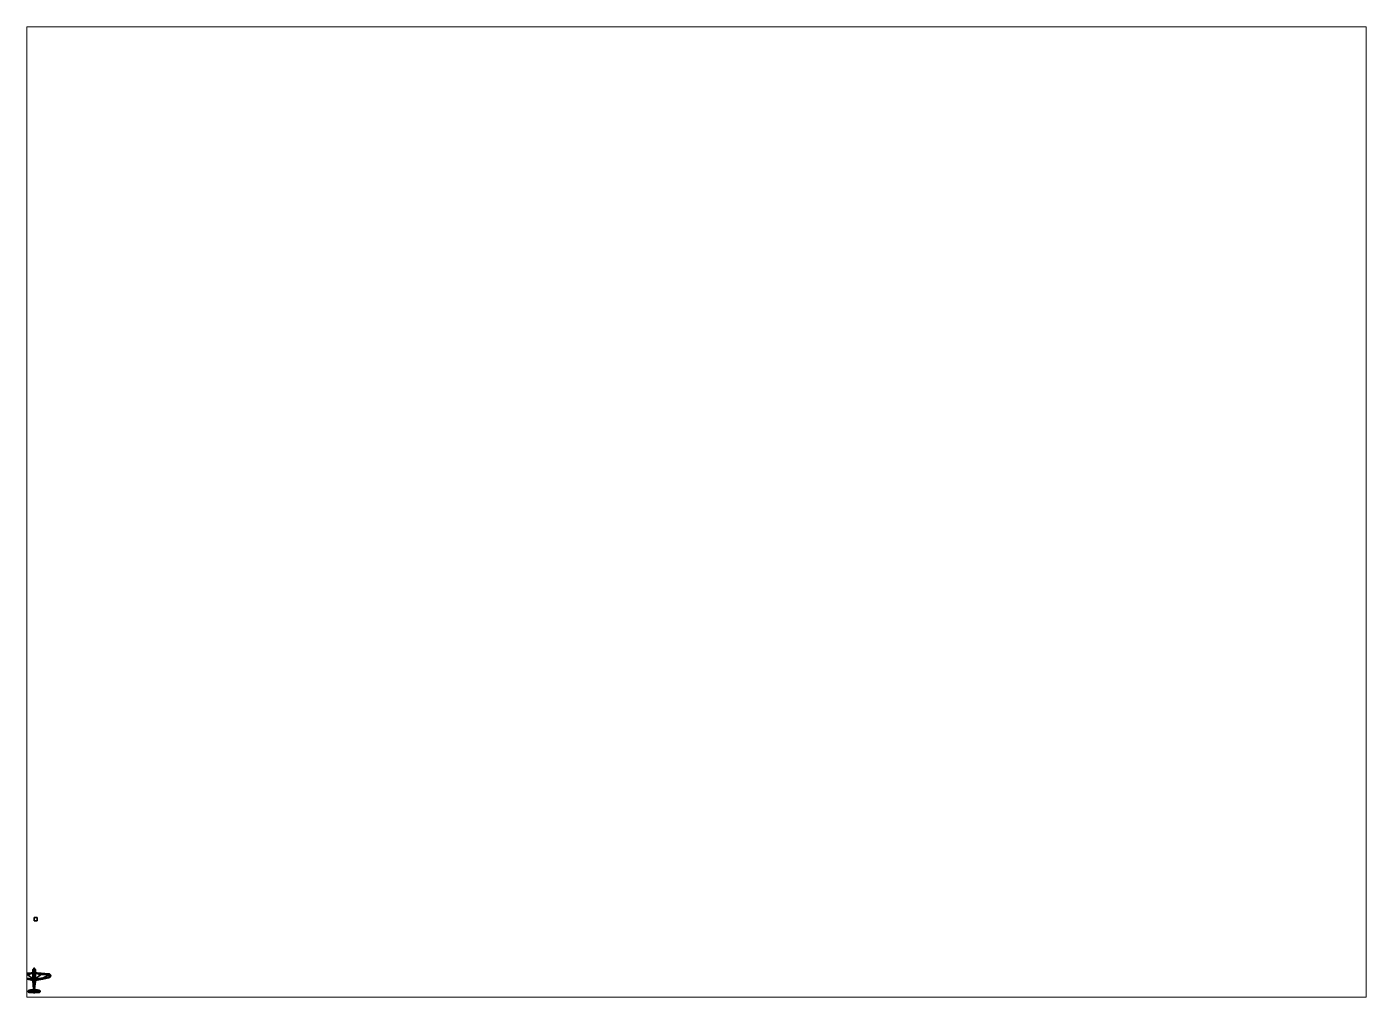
# Paper-space layout 'Layout1' of a CAD drawing. Header units: millimetres. Extents: x 28 to 251, y 20 to 181.
# The model-space entities are those that its viewports show. They can reach past a viewport. Long polylines and large blocks are cut down to what shows.
import ezdxf

# ---------------------------------------------------------------- set-up
doc = ezdxf.new("R2010")
doc.units = ezdxf.units.MM
doc.header["$MEASUREMENT"] = 0
for name, color, linetype in [('h2', 6, 'Continuous'), ('propeller', 1, 'Continuous'), ('w1', 5, 'Continuous'), ('w2', 1, 'Continuous')]:
    doc.layers.add(name, color=color, linetype=linetype)

msp = doc.modelspace()

# ---------------------------------------------------------------- linework, layer by layer
for points in [[(1, 19.96, -2.76), (1, 19.96, -3.76), (0, 19.96, -3.76), (0, 19.96, -2.76)], [(1, 19.96, -3.76), (1, 18.96, -3.76), (0, 18.96, -3.76), (0, 19.96, -3.76)], [(0, 19.96, -3.76), (0, 18.96, -3.76), (0, 18.96, -2.76), (0, 19.96, -2.76)], [(0, 19.96, -2.76), (0, 18.96, -2.76), (1, 18.96, -2.76), (1, 19.96, -2.76)], [(0, 18.96, -2.76), (0, 18.96, -3.76), (1, 18.96, -3.76), (1, 18.96, -2.76)], [(1, 18.96, -2.76), (1, 18.96, -3.76), (1, 19.96, -3.76), (1, 19.96, -2.76)], [(-0.4, 2.45, -0.21), (-0.38, 2.45, -0.39), (-0.42, 1.49, -0.33), (-0.44, 1.49, -0.19)], [(-0.4, 2.45, 0.06), (-0.4, 2.45, 0.03), (-0.44, 1.49, -0.01), (-0.43, 1.49, 0.11)], [(-0.4, 2.45, 0.03), (-0.4, 2.45, -0.21), (-0.44, 1.49, -0.19), (-0.44, 1.49, -0.01)], [(-0.43, 1.49, 0.11), (-0.44, 1.49, -0.01), (-0.43, 0.71, -0.01), (-0.42, 0.71, 0.11)], [(-0.44, 1.49, -0.19), (-0.42, 1.49, -0.33), (-0.4, 0.71, -0.42), (-0.43, 0.71, -0.16)], [(-0.44, 1.49, -0.01), (-0.44, 1.49, -0.19), (-0.43, 0.71, -0.16), (-0.43, 0.71, -0.01)], [(-0.4, 2.45, 0.06), (-0.4, 2.45, 0.06), (-0.43, 1.49, 0.11), (-0.42, 1.49, 0.14)], [(-0.42, 1.49, 0.14), (-0.43, 1.49, 0.11), (-0.42, 0.71, 0.11)], [(-0.43, 0.71, -0.16), (-0.4, 0.71, -0.42), (-0.38, -0.29, -0.57), (-0.42, -0.29, -0.28)], [(-0.43, 0.71, -0.01), (-0.43, 0.71, -0.16), (-0.42, -0.29, -0.28), (-0.42, -0.29, -0.17)], [(-0.42, 0.71, 0.11), (-0.43, 0.71, -0.01), (-0.42, -0.29, -0.17), (-0.41, -0.29, -0.01)], [(-0.3, 3.55, 0.1), (-0.3, 3.55, 0.1), (-0.42, 3.51, 0.21), (-0.39, 3.51, 0.27)], [(-0.33, 3.53, 0.04), (-0.33, 3.53, 0.04), (-0.42, 3.51, 0.21), (-0.3, 3.55, 0.1)], [(-0.33, 3.53, 0.04), (-0.33, 3.53, 0.04), (-0.4, 3.51, 0.08), (-0.42, 3.51, 0.14)], [(-0.33, 3.53, 0.04), (-0.33, 3.53, 0.04), (-0.42, 3.51, 0.14), (-0.42, 3.51, 0.21)], [(-0.39, 3.51, 0.27), (-0.42, 3.51, 0.21), (-0.42, 3.37, 0.21), (-0.39, 3.37, 0.27)], [(-0.42, 3.51, 0.21), (-0.42, 3.51, 0.14), (-0.42, 3.37, 0.14), (-0.42, 3.37, 0.21)], [(-0.42, 3.51, 0.14), (-0.4, 3.51, 0.08), (-0.4, 3.37, 0.08), (-0.42, 3.37, 0.14)], [(-0.39, 3.37, 0.27), (-0.42, 3.37, 0.21), (-0.42, 2.63, 0.21), (-0.39, 2.63, 0.27)], [(-0.42, 3.37, 0.21), (-0.42, 3.37, 0.14), (-0.42, 2.63, 0.14), (-0.42, 2.63, 0.21)], [(-0.42, 3.37, 0.14), (-0.4, 3.37, 0.08), (-0.4, 2.63, 0.08), (-0.42, 2.63, 0.14)], [(-0.39, 2.63, 0.27), (-0.42, 2.63, 0.21), (-0.42, 2.45, 0.21), (-0.39, 2.45, 0.27)], [(-0.42, 2.63, 0.21), (-0.42, 2.63, 0.14), (-0.42, 2.45, 0.14), (-0.42, 2.45, 0.21)], [(-0.42, 2.63, 0.14), (-0.4, 2.63, 0.08), (-0.4, 2.45, 0.08), (-0.42, 2.45, 0.14)], [(-0.38, 2.45, -0.39), (-0.33, 2.45, -0.56), (-0.35, 1.49, -0.61), (-0.42, 1.49, -0.33)], [(-0.39, 2.45, 0.27), (-0.42, 2.45, 0.21), (-0.42, 1.49, 0.14), (-0.38, 1.49, 0.25)], [(-0.42, 2.45, 0.21), (-0.42, 2.45, 0.14), (-0.42, 1.49, 0.14)], [(-0.42, 2.45, 0.14), (-0.4, 2.45, 0.08), (-0.42, 1.49, 0.14)], [(-0.4, 2.45, 0.08), (-0.4, 2.45, 0.06), (-0.42, 1.49, 0.14)], [(-0.42, 1.49, -0.33), (-0.35, 1.49, -0.61), (-0.33, 0.71, -0.64), (-0.4, 0.71, -0.42)], [(-0.38, 1.49, 0.25), (-0.42, 1.49, 0.14), (-0.42, 0.71, 0.11), (-0.37, 0.71, 0.25)], [(-0.37, 0.71, 0.25), (-0.42, 0.71, 0.11), (-0.41, -0.29, -0.01), (-0.37, -0.29, 0.13)], [(-0.36, 2.32, -0.92), (-0.23, 2.32, -0.97), (-0.27, 2.32, -1.01), (-0.41, 2.32, -0.95)], [(-0.36, 2.32, -0.68), (-0.36, 2.32, -0.92), (-0.41, 2.32, -0.95), (-0.41, 2.32, -0.68)], [(-0.41, 2.32, -0.68), (-0.41, 2.32, -0.95), (-0.41, 1.49, -0.95), (-0.41, 1.49, -0.68)], [(-0.41, 2.32, -0.95), (-0.41, 2.03, -0.98), (-0.41, 1.69, -0.97), (-0.41, 1.49, -0.95)], [(-0.41, 2.32, -0.95), (-0.27, 2.32, -1.01), (-0.27, 2.03, -1.04), (-0.41, 2.03, -0.98)], [(-0.41, 2.03, -0.98), (-0.27, 2.03, -1.04), (-0.27, 1.69, -1.03), (-0.41, 1.69, -0.97)], [(-0.41, 1.69, -0.97), (-0.27, 1.69, -1.03), (-0.27, 1.49, -1.01), (-0.41, 1.49, -0.95)], [(-0.41, 1.49, -0.68), (-0.41, 1.49, -0.95), (-0.27, 1.49, -1.01), (0, 1.49, -0.78)], [(-0.33, 3.53, 0.04), (-0.33, 3.53, 0.04), (-0.37, 3.51, -0.03), (-0.4, 3.51, 0.08)], [(-0.4, 3.51, 0.08), (-0.37, 3.51, -0.03), (-0.39, 3.37, -0.01), (-0.4, 3.37, 0.08)], [(-0.39, 3.37, -0.01), (-0.38, 3.37, -0.1), (-0.4, 2.63, -0.01), (-0.4, 2.63, 0.04)], [(-0.38, 3.37, -0.1), (-0.37, 3.37, -0.25), (-0.4, 2.63, -0.25), (-0.4, 2.63, -0.01)], [(-0.37, 3.37, -0.25), (-0.34, 3.37, -0.4), (-0.38, 2.63, -0.43), (-0.4, 2.63, -0.25)], [(-0.4, 3.37, 0.08), (-0.39, 3.37, -0.01), (-0.4, 2.63, 0.04), (-0.4, 2.63, 0.08)], [(-0.4, 2.63, -0.25), (-0.38, 2.63, -0.43), (-0.38, 2.45, -0.39), (-0.4, 2.45, -0.21)], [(-0.4, 2.63, 0.04), (-0.4, 2.63, -0.01), (-0.4, 2.45, 0.03), (-0.4, 2.45, 0.06)], [(-0.4, 2.63, -0.01), (-0.4, 2.63, -0.25), (-0.4, 2.45, -0.21), (-0.4, 2.45, 0.03)], [(-0.4, 2.63, 0.08), (-0.4, 2.63, 0.04), (-0.4, 2.45, 0.06), (-0.4, 2.45, 0.08)], [(-0.4, 0.71, -0.42), (-0.33, 0.71, -0.64), (-0.33, -0.29, -0.7), (-0.38, -0.29, -0.57)], [(-0.23, 3.56, 0.17), (-0.23, 3.56, 0.17), (-0.39, 3.51, 0.27), (-0.35, 3.51, 0.3)], [(-0.23, 3.56, 0.17), (-0.23, 3.56, 0.17), (-0.3, 3.55, 0.1), (-0.39, 3.51, 0.27)], [(-0.35, 3.51, 0.3), (-0.39, 3.51, 0.27), (-0.39, 3.37, 0.27), (-0.35, 3.37, 0.3)], [(-0.37, 3.51, -0.03), (-0.37, 3.51, -0.03), (-0.38, 3.37, -0.1), (-0.39, 3.37, -0.01)], [(-0.35, 3.37, 0.3), (-0.39, 3.37, 0.27), (-0.39, 2.63, 0.27), (-0.35, 2.63, 0.3)], [(-0.35, 2.63, 0.3), (-0.39, 2.63, 0.27), (-0.39, 2.45, 0.27), (-0.35, 2.45, 0.3)], [(-0.35, 2.45, 0.3), (-0.39, 2.45, 0.27), (-0.38, 1.49, 0.25), (-0.32, 1.49, 0.31)], [(-0.35, 3.62, -0.04), (-0.35, 3.62, -0.11), (-0.38, 3.37, -0.1), (-0.37, 3.51, -0.03)], [(-0.35, 3.62, -0.11), (-0.33, 3.62, -0.26), (-0.37, 3.37, -0.25), (-0.38, 3.37, -0.1)], [(-0.34, 3.37, -0.4), (-0.29, 3.37, -0.55), (-0.33, 2.63, -0.6), (-0.38, 2.63, -0.43)], [(-0.38, 2.63, -0.43), (-0.33, 2.63, -0.6), (-0.33, 2.45, -0.56), (-0.38, 2.45, -0.39)], [(-0.32, 1.49, 0.31), (-0.38, 1.49, 0.25), (-0.37, 0.71, 0.25), (-0.3, 0.71, 0.34)], [(-0.34, 3.62, 0.02), (-0.35, 3.62, -0.04), (-0.37, 3.51, -0.03), (-0.33, 3.53, 0.04)], [(-0.33, 3.62, -0.26), (-0.32, 3.62, -0.33), (-0.34, 3.37, -0.4), (-0.37, 3.37, -0.25)], [(-0.3, 0.71, 0.34), (-0.37, 0.71, 0.25), (-0.37, -0.29, 0.13), (-0.3, -0.29, 0.26)], [(-0.36, 2.03, -0.95), (-0.23, 2.03, -1), (-0.23, 2.32, -0.97), (-0.36, 2.32, -0.92)], [(-0.36, 2.03, -0.71), (-0.36, 2.03, -0.95), (-0.36, 2.32, -0.92), (-0.36, 2.32, -0.68)], [(0, 2.03, -0.79), (-0.23, 2.03, -1), (-0.36, 2.03, -0.95), (-0.36, 2.03, -0.71)], [(-0.22, 3.62, -0.01), (-0.19, 3.62, -0.12), (-0.35, 3.62, -0.04), (-0.34, 3.62, 0.02)], [(-0.19, 3.62, -0.12), (-0.19, 3.62, -0.12), (-0.35, 3.62, -0.11), (-0.35, 3.62, -0.04)], [(-0.19, 3.62, -0.12), (-0.11, 3.62, -0.2), (-0.33, 3.62, -0.26), (-0.35, 3.62, -0.11)], [(-0.19, 3.55, 0.19), (-0.23, 3.56, 0.17), (-0.35, 3.51, 0.3), (-0.3, 3.51, 0.32)], [(-0.3, 3.51, 0.32), (-0.35, 3.51, 0.3), (-0.35, 3.37, 0.3), (-0.3, 3.37, 0.32)], [(-0.3, 3.37, 0.32), (-0.35, 3.37, 0.3), (-0.35, 2.63, 0.3), (-0.3, 2.63, 0.32)], [(-0.3, 2.63, 0.32), (-0.35, 2.63, 0.3), (-0.35, 2.45, 0.3), (-0.3, 2.45, 0.32)], [(-0.33, 2.45, -0.56), (-0.25, 2.45, -0.68), (-0.3, 1.49, -0.72), (-0.35, 1.49, -0.61)], [(-0.3, 2.45, 0.32), (-0.35, 2.45, 0.3), (-0.32, 1.49, 0.31), (-0.3, 1.49, 0.32)], [(-0.35, 1.49, -0.61), (-0.3, 1.49, -0.72), (-0.25, 0.71, -0.78), (-0.33, 0.71, -0.64)], [(-0.32, 3.62, -0.33), (-0.32, 3.62, -0.33), (-0.29, 3.37, -0.55), (-0.34, 3.37, -0.4)], [(-0.3, 3.62, 0.11), (-0.34, 3.62, 0.02), (-0.33, 3.53, 0.04), (-0.3, 3.55, 0.1)], [(-0.19, 3.62, 0.1), (-0.22, 3.62, -0.01), (-0.34, 3.62, 0.02), (-0.3, 3.62, 0.11)], [(-0.33, 3.62, -0.26), (-0.33, 3.62, -0.26), (-0.11, 3.62, -0.2), (-0.32, 3.62, -0.33)], [(-0.29, 3.37, -0.55), (-0.2, 3.37, -0.68), (-0.25, 2.63, -0.72), (-0.33, 2.63, -0.6)], [(-0.33, 2.63, -0.6), (-0.25, 2.63, -0.72), (-0.25, 2.45, -0.68), (-0.33, 2.45, -0.56)], [(-0.33, 0.71, -0.64), (-0.25, 0.71, -0.78), (-0.25, -0.29, -0.81), (-0.33, -0.29, -0.7)], [(0, 3.62, -0.33), (0, 3.62, -0.33), (0, 3.57, -0.53), (-0.32, 3.62, -0.33)], [(0, 3.57, -0.53), (0, 3.57, -0.53), (0, 3.49, -0.65), (-0.32, 3.62, -0.33)], [(0, 3.49, -0.65), (0, 3.49, -0.65), (-0.29, 3.37, -0.55), (-0.32, 3.62, -0.33)], [(0, 3.62, -0.23), (0, 3.62, -0.23), (0, 3.62, -0.33), (-0.32, 3.62, -0.33)], [(-0.11, 3.62, -0.2), (-0.11, 3.62, -0.2), (0, 3.62, -0.23), (-0.32, 3.62, -0.33)], [(-0.24, 3.62, 0.16), (-0.3, 3.62, 0.11), (-0.3, 3.55, 0.1), (-0.23, 3.56, 0.17)], [(-0.19, 3.62, 0.1), (-0.19, 3.62, 0.1), (-0.3, 3.62, 0.11), (-0.24, 3.62, 0.16)], [(-0.28, 3.51, 0.32), (-0.19, 3.55, 0.19), (-0.3, 3.51, 0.32)], [(-0.28, 3.51, 0.32), (-0.3, 3.51, 0.32), (-0.3, 3.37, 0.32), (-0.28, 3.37, 0.32)], [(-0.28, 3.37, 0.32), (-0.3, 3.37, 0.32), (-0.3, 2.63, 0.32), (-0.28, 2.63, 0.32)], [(-0.28, 2.63, 0.32), (-0.3, 2.63, 0.32), (-0.3, 2.45, 0.32), (-0.28, 2.45, 0.32)], [(-0.25, 2.45, -0.68), (-0.17, 2.45, -0.75), (-0.22, 1.49, -0.83), (-0.3, 1.49, -0.72)], [(-0.14, 2.45, 0.34), (-0.23, 2.45, 0.31), (-0.3, 1.49, 0.32), (-0.19, 1.49, 0.37)], [(-0.28, 2.45, 0.32), (-0.3, 2.45, 0.32), (-0.3, 1.49, 0.32)], [(-0.24, 2.45, 0.31), (-0.28, 2.45, 0.32), (-0.3, 1.49, 0.32)], [(-0.23, 2.45, 0.31), (-0.24, 2.45, 0.31), (-0.3, 1.49, 0.32)], [(-0.3, 1.49, -0.72), (-0.22, 1.49, -0.83), (-0.17, 0.71, -0.87), (-0.25, 0.71, -0.78)], [(-0.19, 1.49, 0.37), (-0.3, 1.49, 0.32), (-0.3, 0.71, 0.34), (-0.12, 0.74, 0.45)], [(-0.12, 0.74, 0.45), (-0.3, 0.71, 0.34), (-0.26, 0.42, 0.34), (-0.12, 0.74, 0.45)], [(-0.26, 0.42, 0.34), (-0.3, 0.71, 0.34), (-0.3, -0.29, 0.26), (-0.26, -0.29, 0.34)], [(-0.16, 0.42, 0.63), (-0.3, 0.42, 0.36), (-0.3, -0.29, 0.36), (-0.16, -0.29, 0.63)], [(-0.12, 0.42, 0.61), (-0.26, 0.42, 0.34), (-0.3, 0.42, 0.36), (-0.16, 0.42, 0.63)], [(-0.3, 0.42, 0.36), (-0.26, 0.42, 0.34), (-0.26, -0.29, 0.34), (-0.3, -0.29, 0.36)], [(0, 3.49, -0.65), (0, 3.49, -0.65), (-0.2, 3.37, -0.68), (-0.29, 3.37, -0.55)], [(-0.24, 3.51, 0.31), (-0.19, 3.55, 0.19), (-0.28, 3.51, 0.32)], [(-0.24, 3.51, 0.31), (-0.28, 3.51, 0.32), (-0.28, 3.37, 0.32), (-0.24, 3.37, 0.31)], [(-0.24, 3.37, 0.31), (-0.28, 3.37, 0.32), (-0.28, 2.63, 0.32), (-0.24, 2.63, 0.31)], [(-0.24, 2.63, 0.31), (-0.28, 2.63, 0.32), (-0.28, 2.45, 0.32), (-0.24, 2.45, 0.31)], [(-0.23, 2.32, -0.97), (-0.11, 2.32, -1), (-0.14, 2.32, -1.04), (-0.27, 2.32, -1.01)], [(-0.27, 2.32, -1.01), (-0.14, 2.32, -1.04), (-0.14, 2.03, -1.07), (-0.27, 2.03, -1.04)], [(-0.27, 2.03, -1.04), (-0.14, 2.03, -1.07), (-0.14, 1.69, -1.06), (-0.27, 1.69, -1.03)], [(-0.27, 1.69, -1.03), (-0.14, 1.69, -1.06), (-0.14, 1.49, -1.04), (-0.27, 1.49, -1.01)], [(0, 1.49, -0.78), (-0.27, 1.49, -1.01), (-0.14, 1.49, -1.04), (-0.05, 1.49, -1.05)], [(-0.12, 0.49, 0.68), (-0.12, 0.74, 0.45), (-0.26, 0.42, 0.34), (-0.12, 0.49, 0.68)], [(-0.12, 0.49, 0.68), (-0.26, 0.42, 0.34), (-0.12, 0.42, 0.61), (-0.12, 0.49, 0.68)], [(-0.2, 3.37, -0.68), (-0.12, 3.37, -0.73), (-0.17, 2.63, -0.79), (-0.25, 2.63, -0.72)], [(-0.25, 2.63, -0.72), (-0.17, 2.63, -0.79), (-0.17, 2.45, -0.75), (-0.25, 2.45, -0.68)], [(-0.25, 0.71, -0.78), (-0.17, 0.71, -0.87), (-0.17, -0.29, -0.86), (-0.25, -0.29, -0.81)], [(-0.18, 3.62, 0.19), (-0.24, 3.62, 0.16), (-0.23, 3.56, 0.17), (-0.19, 3.55, 0.19)], [(-0.11, 3.62, 0.18), (-0.19, 3.62, 0.1), (-0.24, 3.62, 0.16), (-0.18, 3.62, 0.19)], [(-0.19, 3.51, 0.29), (-0.19, 3.55, 0.19), (-0.24, 3.51, 0.31)], [(-0.19, 3.51, 0.29), (-0.24, 3.51, 0.31), (-0.24, 3.37, 0.31), (-0.19, 3.37, 0.29)], [(-0.19, 3.37, 0.29), (-0.24, 3.37, 0.31), (-0.24, 2.63, 0.31), (-0.19, 2.63, 0.29)], [(-0.19, 2.63, 0.29), (-0.24, 2.63, 0.31), (-0.24, 2.45, 0.31), (-0.23, 2.45, 0.31)], [(-0.14, 2.63, 0.3), (-0.18, 2.63, 0.29), (-0.23, 2.45, 0.31), (-0.14, 2.45, 0.34)], [(-0.18, 2.63, 0.29), (-0.19, 2.63, 0.29), (-0.23, 2.45, 0.31)], [(-0.23, 2.03, -1), (-0.11, 2.03, -1.03), (-0.11, 2.32, -1), (-0.23, 2.32, -0.97)], [(0, 2.03, -1.03), (-0.11, 2.03, -1.03), (-0.23, 2.03, -1), (0, 2.03, -0.79)], [(-0.17, 2.45, -0.75), (-0.1, 2.45, -0.78), (-0.1, 1.49, -0.92), (-0.22, 1.49, -0.83)], [(-0.22, 1.49, -0.83), (-0.1, 1.49, -0.92), (-0.07, 0.71, -0.93), (-0.17, 0.71, -0.87)], [(0, 3.49, -0.65), (0, 3.49, -0.65), (-0.12, 3.37, -0.73), (-0.2, 3.37, -0.68)], [(-0.08, 3.62, 0.21), (-0.18, 3.62, 0.19), (-0.19, 3.55, 0.19), (-0.07, 3.51, 0.23)], [(-0.07, 3.51, 0.23), (-0.19, 3.55, 0.19), (-0.13, 3.51, 0.27)], [(-0.13, 3.51, 0.27), (-0.19, 3.55, 0.19), (-0.19, 3.51, 0.29)], [(-0.13, 3.51, 0.27), (-0.19, 3.51, 0.29), (-0.19, 3.37, 0.29), (-0.13, 3.37, 0.27)], [(-0.13, 3.37, 0.27), (-0.19, 3.37, 0.29), (-0.19, 2.63, 0.29), (-0.18, 2.63, 0.29)], [(-0.06, 2.45, 0.35), (-0.14, 2.45, 0.34), (-0.19, 1.49, 0.37), (-0.06, 1.49, 0.4)], [(-0.06, 1.49, 0.4), (-0.19, 1.49, 0.37), (-0.12, 0.74, 0.45)], [(-0.08, 3.62, 0.21), (-0.11, 3.62, 0.18), (-0.11, 3.62, 0.18), (-0.18, 3.62, 0.19)], [(-0.06, 3.37, 0.25), (-0.06, 3.37, 0.25), (-0.18, 2.63, 0.29), (-0.14, 2.63, 0.3)], [(-0.06, 3.37, 0.25), (-0.13, 3.37, 0.27), (-0.18, 2.63, 0.29)], [(-0.12, 3.37, -0.73), (-0.05, 3.37, -0.75), (-0.1, 2.63, -0.82), (-0.17, 2.63, -0.79)], [(-0.17, 2.63, -0.79), (-0.1, 2.63, -0.82), (-0.1, 2.45, -0.78), (-0.17, 2.45, -0.75)], [(-0.17, 0.71, -0.87), (-0.07, 0.71, -0.93), (-0.07, -0.29, -0.91), (-0.17, -0.29, -0.86)], [(-0.11, 0.42, 0.69), (-0.16, 0.42, 0.63), (-0.16, -0.29, 0.63), (-0.11, -0.29, 0.69)], [(-0.16, 0.42, 0.63), (-0.11, 0.42, 0.69), (-0.12, 0.42, 0.61), (-0.16, 0.42, 0.63)], [(-0.06, 3.37, 0.25), (-0.06, 3.37, 0.25), (-0.14, 2.63, 0.3), (-0.06, 2.63, 0.31)], [(-0.06, 2.63, 0.31), (-0.14, 2.63, 0.3), (-0.14, 2.45, 0.34), (-0.06, 2.45, 0.35)], [(-0.11, 2.32, -1), (-0.11, 2.32, -1), (-0.05, 2.32, -1.05), (-0.14, 2.32, -1.04)], [(-0.14, 2.32, -1.04), (-0.05, 2.32, -1.05), (-0.05, 2.03, -1.08), (-0.14, 2.03, -1.07)], [(-0.14, 2.03, -1.07), (-0.05, 2.03, -1.08), (-0.05, 1.69, -1.07), (-0.14, 1.69, -1.06)], [(-0.14, 1.69, -1.06), (-0.05, 1.69, -1.07), (-0.05, 1.49, -1.05), (-0.14, 1.49, -1.04)], [(-0.07, 3.51, 0.23), (-0.13, 3.51, 0.27), (-0.13, 3.37, 0.27), (-0.06, 3.37, 0.25)], [(0, 3.49, -0.65), (0, 3.49, -0.65), (-0.05, 3.37, -0.75), (-0.12, 3.37, -0.73)], [(0, 1.42, 0.4), (-0.06, 1.49, 0.4), (-0.12, 0.74, 0.45), (0, 0.74, 0.45)], [(0, 0.74, 0.45), (-0.12, 0.74, 0.45), (-0.12, 0.49, 0.68), (0, 0.42, 0.74)], [(0, 0.42, 0.74), (-0.12, 0.49, 0.68), (-0.07, 0.42, 0.72), (0, 0.42, 0.74)], [(-0.07, 0.42, 0.72), (-0.12, 0.49, 0.68), (-0.11, 0.42, 0.69), (-0.07, 0.42, 0.72)], [(-0.11, 0.42, 0.69), (-0.12, 0.49, 0.68), (-0.12, 0.42, 0.61), (-0.11, 0.42, 0.69)], [(0, 3.62, 0.21), (-0.11, 3.62, 0.18), (-0.11, 3.62, 0.18), (-0.08, 3.62, 0.21)], [(-0.11, 2.32, -1), (0, 2.32, -1), (0, 2.32, -1.05), (-0.05, 2.32, -1.05)], [(-0.11, 2.03, -1.03), (0, 2.03, -1.03), (0, 2.32, -1), (-0.11, 2.32, -1)], [(-0.07, 0.42, 0.72), (-0.11, 0.42, 0.69), (-0.11, -0.29, 0.69), (-0.07, -0.29, 0.72)], [(-0.05, 3.37, -0.75), (0, 3.37, -0.75), (0, 2.63, -0.83), (-0.1, 2.63, -0.82)], [(-0.1, 2.63, -0.82), (0, 2.63, -0.83), (0, 2.45, -0.79), (-0.1, 2.45, -0.78)], [(-0.1, 2.45, -0.78), (0, 2.45, -0.79), (0, 1.49, -0.94), (-0.1, 1.49, -0.92)], [(-0.1, 1.49, -0.92), (0, 1.49, -0.94), (0, 0.71, -0.94), (-0.07, 0.71, -0.93)], [(0, 3.62, 0.21), (-0.08, 3.62, 0.21), (-0.07, 3.51, 0.23), (0, 3.37, 0.25)], [(-0.07, 3.51, 0.23), (-0.07, 3.51, 0.23), (-0.06, 3.37, 0.25), (0, 3.37, 0.25)], [(-0.07, 0.71, -0.93), (0, 0.71, -0.94), (0, -0.29, -0.92), (-0.07, -0.29, -0.91)], [(0, 0.42, 0.74), (-0.07, 0.42, 0.72), (-0.07, -0.29, 0.72), (0, -0.29, 0.74)], [(0, 3.37, 0.25), (-0.06, 3.37, 0.25), (-0.06, 2.63, 0.31), (0, 2.63, 0.31)], [(0, 2.63, 0.31), (-0.06, 2.63, 0.31), (-0.06, 2.45, 0.35), (0, 2.45, 0.35)], [(0, 2.45, 0.35), (-0.06, 2.45, 0.35), (-0.06, 1.49, 0.4), (0, 1.5, 0.4)], [(0, 1.5, 0.4), (-0.06, 1.49, 0.4), (-0.01, 1.46, 0.4)], [(-0.06, 1.49, 0.4), (0, 1.42, 0.4), (-0.01, 1.46, 0.4)], [(0, 3.49, -0.65), (0, 3.49, -0.65), (0, 3.37, -0.75), (-0.05, 3.37, -0.75)], [(-0.05, 2.32, -1.05), (0, 2.32, -1.05), (0, 2.03, -1.08), (-0.05, 2.03, -1.08)], [(-0.05, 2.03, -1.08), (0, 2.03, -1.08), (0, 1.69, -1.07), (-0.05, 1.69, -1.07)], [(-0.05, 1.69, -1.07), (0, 1.69, -1.07), (0, 1.49, -1.05), (-0.05, 1.49, -1.05)], [(0, 1.49, -0.78), (-0.05, 1.49, -1.05), (0, 1.49, -1.05)], [(0, 1.5, 0.4), (-0.01, 1.46, 0.4), (-0.01, 1.47, 1.27), (0, 1.49, 1.27)], [(0, 1.49, 1.27), (-0.01, 1.47, 1.27), (0, 1.48, 1.28)], [(0, 1.48, 1.28), (-0.01, 1.47, 1.27), (0, 1.46, 1.28)], [(-0.01, 1.46, 0.4), (0, 1.42, 0.4), (0, 1.45, 1.27), (-0.01, 1.47, 1.27)], [(0, 1.46, 1.28), (-0.01, 1.47, 1.27), (0, 1.45, 1.27)], [(-0.41, -0.29, -0.01), (-0.42, -0.29, -0.17), (-0.35, -1.02, -0.08), (-0.32, -1.02, 0.08)], [(-0.42, -0.29, -0.17), (-0.42, -0.29, -0.28), (-0.35, -1.02, -0.28), (-0.35, -1.02, -0.08)], [(-0.42, -0.29, -0.28), (-0.38, -0.29, -0.57), (-0.34, -1.02, -0.46), (-0.35, -1.02, -0.28)], [(-0.37, -0.29, 0.13), (-0.41, -0.29, -0.01), (-0.32, -1.02, 0.08), (-0.29, -1.02, 0.15)], [(-0.38, -0.29, -0.57), (-0.33, -0.29, -0.7), (-0.29, -1.02, -0.61), (-0.34, -1.02, -0.46)], [(-0.3, -0.29, 0.26), (-0.37, -0.29, 0.13), (-0.29, -1.02, 0.15), (-0.23, -1.02, 0.26)], [(-0.32, -1.02, 0.08), (-0.35, -1.02, -0.08), (-0.26, -1.84, -0.08), (-0.24, -1.84, 0.08)], [(-0.35, -1.02, -0.08), (-0.35, -1.02, -0.28), (-0.26, -1.84, -0.28), (-0.26, -1.84, -0.08)], [(-0.35, -1.02, -0.28), (-0.34, -1.02, -0.46), (-0.25, -1.84, -0.4), (-0.26, -1.84, -0.28)], [(-0.34, -1.02, -0.46), (-0.29, -1.02, -0.61), (-0.22, -1.84, -0.5), (-0.25, -1.84, -0.4)], [(-0.33, -0.29, -0.7), (-0.25, -0.29, -0.81), (-0.25, -1.02, -0.68), (-0.29, -1.02, -0.61)], [(-0.29, -1.02, 0.15), (-0.32, -1.02, 0.08), (-0.24, -1.84, 0.08), (-0.21, -1.84, 0.15)], [(-0.26, -0.29, 0.34), (-0.3, -0.29, 0.26), (-0.23, -1.02, 0.26), (-0.19, -1.02, 0.34)], [(-0.16, -0.29, 0.63), (-0.3, -0.29, 0.36), (-0.26, -0.29, 0.34), (-0.12, -0.29, 0.61)], [(-0.29, -1.02, -0.61), (-0.25, -1.02, -0.68), (-0.18, -1.84, -0.58), (-0.22, -1.84, -0.5)], [(-0.23, -1.02, 0.26), (-0.29, -1.02, 0.15), (-0.21, -1.84, 0.15), (-0.15, -1.84, 0.26)], [(-0.12, -0.29, 0.61), (-0.26, -0.29, 0.34), (-0.19, -1.02, 0.34), (-0.11, -1.02, 0.51)], [(-0.24, -1.84, 0.08), (-0.26, -1.84, -0.08), (-0.13, -2.63, -0.08), (-0.1, -2.63, 0.08)], [(-0.26, -1.84, -0.28), (-0.25, -1.84, -0.4), (-0.12, -2.63, -0.39), (-0.13, -2.63, -0.3)], [(-0.26, -1.84, -0.08), (-0.26, -1.84, -0.28), (-0.13, -2.63, -0.3), (-0.13, -2.63, -0.08)], [(-0.25, -0.29, -0.81), (-0.17, -0.29, -0.86), (-0.17, -1.02, -0.77), (-0.25, -1.02, -0.68)], [(-0.25, -1.02, -0.68), (-0.17, -1.02, -0.77), (-0.14, -1.84, -0.63), (-0.18, -1.84, -0.58)], [(-0.25, -1.84, -0.4), (-0.22, -1.84, -0.5), (-0.1, -2.63, -0.44), (-0.12, -2.63, -0.39)], [(-0.21, -1.84, 0.15), (-0.24, -1.84, 0.08), (-0.1, -2.63, 0.08), (-0.08, -2.63, 0.15)], [(-0.19, -1.02, 0.34), (-0.23, -1.02, 0.26), (-0.15, -1.84, 0.26), (-0.1, -1.84, 0.34)], [(-0.22, -1.84, -0.5), (-0.18, -1.84, -0.58), (-0.08, -2.63, -0.47), (-0.1, -2.63, -0.44)], [(-0.15, -1.84, 0.26), (-0.21, -1.84, 0.15), (-0.08, -2.63, 0.15), (-0.05, -2.63, 0.21)], [(-0.11, -1.02, 0.51), (-0.19, -1.02, 0.34), (-0.1, -1.84, 0.34), (-0.06, -1.84, 0.38)], [(-0.18, -1.84, -0.58), (-0.14, -1.84, -0.63), (-0.05, -2.63, -0.5), (-0.08, -2.63, -0.47)], [(-0.17, -0.29, -0.86), (-0.07, -0.29, -0.91), (-0.07, -1.02, -0.82), (-0.17, -1.02, -0.77)], [(-0.17, -1.02, -0.77), (-0.07, -1.02, -0.82), (-0.07, -1.84, -0.69), (-0.14, -1.84, -0.63)], [(-0.11, -0.29, 0.69), (-0.16, -0.29, 0.63), (-0.12, -0.29, 0.61), (-0.06, -0.29, 0.67)], [(-0.1, -1.84, 0.34), (-0.15, -1.84, 0.26), (-0.05, -2.63, 0.21), (-0.04, -2.63, 0.23)], [(-0.14, -1.84, -0.63), (-0.07, -1.84, -0.69), (-0.03, -2.63, -0.52), (-0.05, -2.63, -0.5)], [(-0.1, -2.63, 0.08), (-0.13, -2.63, -0.08), (-0.05, -3.44, -0.14), (-0.04, -3.44, 0.07)], [(-0.13, -2.63, -0.3), (-0.12, -2.63, -0.39), (-0.05, -3.44, -0.35)], [(-0.13, -2.63, -0.08), (-0.13, -2.63, -0.3), (-0.05, -3.44, -0.35), (-0.05, -3.44, -0.14)], [(-0.06, -0.29, 0.67), (-0.12, -0.29, 0.61), (-0.11, -1.02, 0.51), (-0.06, -1.02, 0.55)], [(-0.12, -2.63, -0.39), (-0.1, -2.63, -0.44), (-0.04, -3.44, -0.39), (-0.05, -3.44, -0.35)], [(-0.07, -0.29, 0.72), (-0.11, -0.29, 0.69), (-0.06, -0.29, 0.67)], [(-0.06, -1.02, 0.55), (-0.11, -1.02, 0.51), (-0.06, -1.84, 0.38), (-0.03, -1.84, 0.4)], [(-0.06, -1.84, 0.38), (-0.1, -1.84, 0.34), (-0.04, -2.63, 0.23), (-0.02, -2.63, 0.25)], [(-0.08, -2.63, 0.15), (-0.1, -2.63, 0.08), (-0.04, -3.44, 0.07), (-0.03, -3.44, 0.1)], [(-0.1, -2.63, -0.44), (-0.08, -2.63, -0.47), (-0.04, -3.44, -0.39)], [(-0.08, -3.05, -0.68), (-0.1, -3.06, -0.65), (-0.02, -3.06, -0.65), (0, -3.05, -0.68)], [(-0.1, -3.06, -0.65), (-0.08, -3.05, -0.68), (-0.08, -3.16, -0.83), (-0.1, -3.19, -0.84)], [(-0.1, -3.06, -0.65), (-0.08, -3.09, -0.65), (0, -3.09, -0.65), (-0.02, -3.06, -0.65)], [(-0.08, -3.09, -0.65), (-0.1, -3.06, -0.65), (-0.1, -3.19, -0.84), (-0.08, -3.2, -0.81)], [(-0.03, -3.16, -0.83), (-0.03, -3.19, -0.84), (-0.1, -3.19, -0.84), (-0.08, -3.16, -0.83)], [(-0.03, -3.19, -0.84), (-0.03, -3.2, -0.81), (-0.08, -3.2, -0.81), (-0.1, -3.19, -0.84)], [(-0.08, -2.63, -0.47), (-0.05, -2.63, -0.5), (-0.03, -3.44, -0.4), (-0.04, -3.44, -0.39)], [(-0.05, -2.63, 0.21), (-0.08, -2.63, 0.15), (-0.03, -3.44, 0.1)], [(-0.06, -3.08, -0.68), (-0.08, -3.05, -0.68), (0, -3.05, -0.68), (0.02, -3.08, -0.68)], [(-0.08, -3.05, -0.68), (-0.06, -3.08, -0.68), (-0.06, -3.17, -0.8), (-0.08, -3.16, -0.83)], [(-0.08, -3.09, -0.65), (-0.06, -3.08, -0.68), (0.02, -3.08, -0.68), (0, -3.09, -0.65)], [(-0.06, -3.08, -0.68), (-0.08, -3.09, -0.65), (-0.08, -3.2, -0.81), (-0.06, -3.17, -0.8)], [(-0.03, -3.17, -0.8), (-0.03, -3.16, -0.83), (-0.08, -3.16, -0.83), (-0.06, -3.17, -0.8)], [(-0.03, -3.2, -0.81), (-0.03, -3.17, -0.8), (-0.06, -3.17, -0.8), (-0.08, -3.2, -0.81)], [(-0.07, -0.29, -0.91), (0, -0.29, -0.92), (0, -1.02, -0.83), (-0.07, -1.02, -0.82)], [(0, -0.29, 0.74), (-0.07, -0.29, 0.72), (-0.06, -0.29, 0.67), (0, -0.29, 0.69)], [(-0.07, -1.02, -0.82), (0, -1.02, -0.83), (0, -1.84, -0.71), (-0.07, -1.84, -0.69)], [(-0.07, -1.84, -0.69), (0, -1.84, -0.71), (0, -2.63, -0.53), (-0.03, -2.63, -0.52)], [(0, -0.29, 0.69), (-0.06, -0.29, 0.67), (-0.06, -1.02, 0.55), (0, -1.02, 0.57)], [(0, -1.02, 0.57), (-0.06, -1.02, 0.55), (-0.03, -1.84, 0.4), (0, -1.84, 0.41)], [(-0.03, -1.84, 0.4), (-0.06, -1.84, 0.38), (-0.02, -2.63, 0.25)], [(-0.05, -2.63, -0.5), (-0.03, -2.63, -0.52), (-0.03, -3.44, -0.4)], [(-0.04, -2.63, 0.23), (-0.05, -2.63, 0.21), (-0.03, -3.44, 0.1)], [(-0.04, -3.44, 0.07), (-0.05, -3.44, -0.14), (0, -4.06, -0.07), (0, -4.02, 0.04)], [(-0.05, -3.44, -0.14), (-0.05, -3.44, -0.35), (0, -4.07, -0.14), (0, -4.06, -0.07)], [(-0.05, -3.44, -0.35), (-0.04, -3.44, -0.39), (0, -4.05, -0.23), (0, -4.07, -0.14)], [(-0.02, -2.63, 0.25), (-0.04, -2.63, 0.23), (-0.03, -3.44, 0.1)], [(-0.03, -3.1, -0.9), (-0.04, -3.12, -0.88), (-0.04, -3.1, -0.82), (-0.03, -3.07, -0.82)], [(-0.03, -3.07, -0.82), (-0.04, -3.1, -0.82), (-0.04, -3.12, -0.76), (-0.03, -3.1, -0.74)], [(-0.03, -3.18, -0.93), (-0.04, -3.18, -0.9), (-0.04, -3.12, -0.88), (-0.03, -3.1, -0.9)], [(-0.04, -3.12, -0.88), (-0.03, -3.14, -0.86), (-0.03, -3.13, -0.82), (-0.04, -3.1, -0.82)], [(-0.04, -3.1, -0.82), (-0.03, -3.13, -0.82), (-0.03, -3.14, -0.78), (-0.04, -3.12, -0.76)], [(-0.03, -3.1, -0.74), (-0.04, -3.12, -0.76), (-0.04, -3.18, -0.74), (-0.03, -3.18, -0.71)], [(-0.04, -3.18, -0.9), (-0.03, -3.18, -0.87), (-0.03, -3.14, -0.86), (-0.04, -3.12, -0.88)], [(-0.04, -3.12, -0.76), (-0.03, -3.14, -0.78), (-0.03, -3.18, -0.77), (-0.04, -3.18, -0.74)], [(-0.04, -3.24, -0.88), (-0.03, -3.22, -0.86), (-0.03, -3.18, -0.87), (-0.04, -3.18, -0.9)], [(-0.03, -3.26, -0.9), (-0.04, -3.24, -0.88), (-0.04, -3.18, -0.9), (-0.03, -3.18, -0.93)], [(-0.04, -3.18, -0.74), (-0.03, -3.18, -0.77), (-0.03, -3.22, -0.78), (-0.04, -3.24, -0.76)], [(-0.03, -3.18, -0.71), (-0.04, -3.18, -0.74), (-0.04, -3.24, -0.76), (-0.03, -3.26, -0.74)], [(-0.04, -3.26, -0.82), (-0.03, -3.23, -0.82), (-0.03, -3.22, -0.86), (-0.04, -3.24, -0.88)], [(-0.04, -3.24, -0.76), (-0.03, -3.22, -0.78), (-0.03, -3.23, -0.82), (-0.04, -3.26, -0.82)], [(-0.03, -3.29, -0.82), (-0.04, -3.26, -0.82), (-0.04, -3.24, -0.88), (-0.03, -3.26, -0.9)], [(-0.03, -3.26, -0.74), (-0.04, -3.24, -0.76), (-0.04, -3.26, -0.82), (-0.03, -3.29, -0.82)], [(-0.04, -3.44, -0.39), (-0.03, -3.44, -0.4), (0, -3.98, -0.3), (0, -4.05, -0.23)], [(-0.03, -3.44, 0.1), (-0.04, -3.44, 0.07), (0, -4.02, 0.04)], [(0, -1.84, 0.41), (-0.03, -1.84, 0.4), (-0.02, -2.63, 0.25), (0, -2.51, 0.28)], [(-0.03, -2.63, -0.52), (0, -2.63, -0.53), (0, -3.44, -0.41), (-0.03, -3.44, -0.4)], [(-0.02, -2.63, 0.25), (-0.03, -2.78, 0.35), (-0.03, -2.78, 0.35), (0, -2.68, 0.35)], [(-0.02, -2.63, 0.25), (-0.03, -3.44, 0.1), (-0.03, -3.44, 0.1), (-0.03, -2.78, 0.35)], [(0, -3.16, 1.15), (0, -2.68, 0.35), (-0.03, -2.78, 0.35), (-0.03, -3.22, 1.05)], [(-0.03, -2.78, 0.35), (-0.03, -3.44, 0.1), (-0.03, -3.44, 0.1), (-0.03, -3.46, 0.16)], [(-0.03, -3.22, 1.05), (-0.03, -2.78, 0.35), (-0.03, -3.46, 0.16), (-0.03, -3.46, 1.16)], [(0, -3.1, -0.9), (-0.03, -3.1, -0.9), (-0.03, -3.07, -0.82), (0, -3.06, -0.82)], [(0, -3.06, -0.82), (-0.03, -3.07, -0.82), (-0.03, -3.1, -0.74), (0, -3.1, -0.74)], [(0, -3.18, -0.94), (-0.03, -3.18, -0.93), (-0.03, -3.1, -0.9), (0, -3.1, -0.9)], [(0, -3.1, -0.74), (-0.03, -3.1, -0.74), (-0.03, -3.18, -0.71), (0, -3.18, -0.7)], [(-0.03, -3.18, -0.87), (-0.03, -3.14, -0.78), (-0.03, -3.13, -0.82), (-0.03, -3.14, -0.86)], [(-0.03, -3.22, -0.86), (-0.03, -3.18, -0.77), (-0.03, -3.14, -0.78), (-0.03, -3.18, -0.87)], [(0, -3.29, 1.25), (0, -3.16, 1.15), (-0.03, -3.22, 1.05), (-0.03, -3.36, 1.16)], [(0, -3.26, -0.9), (-0.03, -3.26, -0.9), (-0.03, -3.18, -0.93), (0, -3.18, -0.94)], [(0, -3.18, -0.7), (-0.03, -3.18, -0.71), (-0.03, -3.26, -0.74), (0, -3.26, -0.74)], [(-0.03, -3.23, -0.82), (-0.03, -3.22, -0.78), (-0.03, -3.18, -0.77), (-0.03, -3.22, -0.86)], [(-0.03, -3.36, 1.16), (-0.03, -3.22, 1.05), (-0.03, -3.46, 1.16), (-0.03, -3.36, 1.16)], [(0, -3.3, -0.82), (-0.03, -3.29, -0.82), (-0.03, -3.26, -0.9), (0, -3.26, -0.9)], [(0, -3.26, -0.74), (-0.03, -3.26, -0.74), (-0.03, -3.29, -0.82), (0, -3.3, -0.82)], [(0, -3.29, 1.25), (-0.03, -3.36, 1.16), (0, -3.37, 1.27), (0, -3.29, 1.25)], [(0, -3.44, 1.28), (0, -3.37, 1.27), (-0.03, -3.36, 1.16), (-0.03, -3.46, 1.16)], [(-0.03, -3.44, -0.4), (0, -3.44, -0.41), (0, -3.87, -0.35), (0, -3.98, -0.3)], [(-0.03, -3.46, 0.16), (-0.03, -3.44, 0.1), (-0.03, -3.44, 0.1), (0, -4.02, 0.04)], [(0, -3.44, 1.28), (-0.03, -3.46, 1.16), (0, -3.55, 1.26), (0, -3.44, 1.28)], [(0, -3.55, 1.26), (-0.03, -3.46, 1.16), (0, -3.62, 1.23), (0, -3.55, 1.26)], [(0, -3.62, 1.23), (-0.03, -3.46, 1.16), (0, -3.67, 1.19), (0, -3.62, 1.23)], [(0, -3.67, 1.19), (-0.03, -3.46, 1.16), (0, -3.7, 1.14), (0, -3.67, 1.19)], [(-0.03, -3.46, 1.16), (-0.03, -3.46, 0.16), (0, -4.02, 0.04), (0, -3.7, 1.14)], [(0, -2.51, 0.28), (-0.02, -2.63, 0.25), (-0.02, -2.63, 0.25), (0, -2.68, 0.35)], [(0, -3.05, -0.68), (-0.02, -3.06, -0.65), (-0.02, -2.85, -0.34), (0, -2.83, -0.36)], [(-0.02, -3.06, -0.65), (0, -3.09, -0.65), (0, -2.86, -0.33), (-0.02, -2.85, -0.34)], [(0.02, -3.08, -0.68), (0, -3.05, -0.68), (0, -2.83, -0.36), (0.02, -2.85, -0.34)], [(0, -3.09, -0.65), (0.02, -3.08, -0.68), (0.02, -2.85, -0.34), (0, -2.86, -0.33)], [(0.03, -3.1, -0.9), (0, -3.1, -0.9), (0, -3.06, -0.82), (0.03, -3.07, -0.82)], [(0.03, -3.07, -0.82), (0, -3.06, -0.82), (0, -3.1, -0.74), (0.03, -3.1, -0.74)], [(0.03, -3.18, -0.93), (0, -3.18, -0.94), (0, -3.1, -0.9), (0.03, -3.1, -0.9)], [(0.03, -3.1, -0.74), (0, -3.1, -0.74), (0, -3.18, -0.7), (0.03, -3.18, -0.71)], [(0.03, -3.26, -0.9), (0, -3.26, -0.9), (0, -3.18, -0.94), (0.03, -3.18, -0.93)], [(0.03, -3.18, -0.71), (0, -3.18, -0.7), (0, -3.26, -0.74), (0.03, -3.26, -0.74)], [(0.03, -3.29, -0.82), (0, -3.3, -0.82), (0, -3.26, -0.9), (0.03, -3.26, -0.9)], [(0.03, -3.26, -0.74), (0, -3.26, -0.74), (0, -3.3, -0.82), (0.03, -3.29, -0.82)], [(0.04, -3.12, -0.88), (0.03, -3.1, -0.9), (0.03, -3.07, -0.82), (0.04, -3.1, -0.82)], [(0.04, -3.1, -0.82), (0.03, -3.07, -0.82), (0.03, -3.1, -0.74), (0.04, -3.12, -0.76)], [(0.04, -3.18, -0.9), (0.03, -3.18, -0.93), (0.03, -3.1, -0.9), (0.04, -3.12, -0.88)], [(0.03, -3.14, -0.86), (0.04, -3.12, -0.88), (0.04, -3.1, -0.82), (0.03, -3.13, -0.82)], [(0.03, -3.13, -0.82), (0.04, -3.1, -0.82), (0.04, -3.12, -0.76), (0.03, -3.14, -0.78)], [(0.04, -3.12, -0.76), (0.03, -3.1, -0.74), (0.03, -3.18, -0.71), (0.04, -3.18, -0.74)], [(0.03, -3.18, -0.87), (0.04, -3.18, -0.9), (0.04, -3.12, -0.88), (0.03, -3.14, -0.86)], [(0.03, -3.14, -0.78), (0.04, -3.12, -0.76), (0.04, -3.18, -0.74), (0.03, -3.18, -0.77)], [(0.03, -3.13, -0.82), (0.03, -3.14, -0.78), (0.03, -3.18, -0.87), (0.03, -3.14, -0.86)], [(0.03, -3.14, -0.78), (0.03, -3.18, -0.77), (0.03, -3.22, -0.86), (0.03, -3.18, -0.87)], [(0.03, -3.22, -0.86), (0.04, -3.24, -0.88), (0.04, -3.18, -0.9), (0.03, -3.18, -0.87)], [(0.04, -3.24, -0.88), (0.03, -3.26, -0.9), (0.03, -3.18, -0.93), (0.04, -3.18, -0.9)], [(0.03, -3.18, -0.77), (0.04, -3.18, -0.74), (0.04, -3.24, -0.76), (0.03, -3.22, -0.78)], [(0.04, -3.18, -0.74), (0.03, -3.18, -0.71), (0.03, -3.26, -0.74), (0.04, -3.24, -0.76)], [(0.03, -3.18, -0.77), (0.03, -3.22, -0.78), (0.03, -3.23, -0.82), (0.03, -3.22, -0.86)], [(0.03, -3.23, -0.82), (0.04, -3.26, -0.82), (0.04, -3.24, -0.88), (0.03, -3.22, -0.86)], [(0.03, -3.22, -0.78), (0.04, -3.24, -0.76), (0.04, -3.26, -0.82), (0.03, -3.23, -0.82)], [(0.04, -3.26, -0.82), (0.03, -3.29, -0.82), (0.03, -3.26, -0.9), (0.04, -3.24, -0.88)], [(0.04, -3.24, -0.76), (0.03, -3.26, -0.74), (0.03, -3.29, -0.82), (0.04, -3.26, -0.82)]]:
    msp.add_3dface(points)
at = {"layer": 'h2'}
for points in [[(0, 3.49, -0.65), (0, 3.49, -0.65), (0.29, 3.37, -0.55), (0.32, 3.62, -0.33)], [(0, 3.57, -0.53), (0, 3.57, -0.53), (0, 3.49, -0.65), (0.32, 3.62, -0.33)], [(0.11, 3.62, -0.2), (0.11, 3.62, -0.2), (0, 3.62, -0.23), (0.32, 3.62, -0.33)], [(0, 3.62, -0.23), (0, 3.62, -0.23), (0, 3.62, -0.33), (0.32, 3.62, -0.33)], [(0, 3.62, -0.33), (0, 3.62, -0.33), (0, 3.57, -0.53), (0.32, 3.62, -0.33)], [(0, 3.62, 0.21), (0.11, 3.62, 0.18), (0.11, 3.62, 0.18), (0.08, 3.62, 0.21)], [(0, 3.62, 0.21), (0.08, 3.62, 0.21), (0.07, 3.51, 0.23), (0, 3.37, 0.25)], [(0.07, 3.51, 0.23), (0.07, 3.51, 0.23), (0.06, 3.37, 0.25), (0, 3.37, 0.25)], [(0, 3.49, -0.65), (0, 3.49, -0.65), (0.2, 3.37, -0.68), (0.29, 3.37, -0.55)], [(0, 3.49, -0.65), (0, 3.49, -0.65), (0.12, 3.37, -0.73), (0.2, 3.37, -0.68)], [(0, 3.49, -0.65), (0, 3.49, -0.65), (0.05, 3.37, -0.75), (0.12, 3.37, -0.73)], [(0, 3.49, -0.65), (0, 3.49, -0.65), (0, 3.37, -0.75), (0.05, 3.37, -0.75)], [(0.05, 3.37, -0.75), (0, 3.37, -0.75), (0, 2.63, -0.83), (0.1, 2.63, -0.82)], [(0, 3.37, 0.25), (0.06, 3.37, 0.25), (0.06, 2.63, 0.31), (0, 2.63, 0.31)], [(0.1, 2.63, -0.82), (0, 2.63, -0.83), (0, 2.45, -0.79), (0.1, 2.45, -0.78)], [(0, 2.63, 0.31), (0.06, 2.63, 0.31), (0.06, 2.45, 0.35), (0, 2.45, 0.35)], [(0.1, 2.45, -0.78), (0, 2.45, -0.79), (0, 1.49, -0.94), (0.1, 1.49, -0.92)], [(0, 2.45, 0.35), (0.06, 2.45, 0.35), (0.06, 1.49, 0.4), (0, 1.5, 0.4)], [(0.11, 2.03, -1.03), (0, 2.03, -1.03), (0, 2.32, -1), (0.11, 2.32, -1)], [(0.05, 2.32, -1.05), (0, 2.32, -1.05), (0, 2.03, -1.08), (0.05, 2.03, -1.08)], [(0.11, 2.32, -1), (0, 2.32, -1), (0, 2.32, -1.05), (0.05, 2.32, -1.05)], [(0, 2.03, -0.79), (0.23, 2.03, -1), (0.36, 2.03, -0.95), (0.36, 2.03, -0.71)], [(0, 2.03, -1.03), (0.11, 2.03, -1.03), (0.23, 2.03, -1), (0, 2.03, -0.79)], [(0.05, 2.03, -1.08), (0, 2.03, -1.08), (0, 1.69, -1.07), (0.05, 1.69, -1.07)], [(0.05, 1.69, -1.07), (0, 1.69, -1.07), (0, 1.49, -1.05), (0.05, 1.49, -1.05)], [(0, 1.5, 0.4), (0.01, 1.46, 0.4), (0.01, 1.47, 1.27), (0, 1.49, 1.27)], [(0, 1.5, 0.4), (0.06, 1.49, 0.4), (0.01, 1.46, 0.4)], [(0, 1.49, -0.78), (0.27, 1.49, -1.01), (0.14, 1.49, -1.04), (0.05, 1.49, -1.05)], [(0.41, 1.49, -0.68), (0.41, 1.49, -0.95), (0.27, 1.49, -1.01), (0, 1.49, -0.78)], [(0, 1.49, -0.78), (0.05, 1.49, -1.05), (0, 1.49, -1.05)], [(0.1, 1.49, -0.92), (0, 1.49, -0.94), (0, 0.71, -0.94), (0.07, 0.71, -0.93)], [(0.06, 1.49, 0.4), (0, 1.42, 0.4), (0.01, 1.46, 0.4)], [(0, 1.42, 0.4), (0.06, 1.49, 0.4), (0.12, 0.74, 0.45), (0, 0.74, 0.45)], [(0, 1.49, 1.27), (0.01, 1.47, 1.27), (0, 1.48, 1.28)], [(0, 1.48, 1.28), (0.01, 1.47, 1.27), (0, 1.46, 1.28)], [(0.01, 1.46, 0.4), (0, 1.42, 0.4), (0, 1.45, 1.27), (0.01, 1.47, 1.27)], [(0, 1.46, 1.28), (0.01, 1.47, 1.27), (0, 1.45, 1.27)], [(0, 0.74, 0.45), (0.12, 0.74, 0.45), (0.12, 0.49, 0.68), (0, 0.42, 0.74)], [(0.07, 0.71, -0.93), (0, 0.71, -0.94), (0, -0.29, -0.92), (0.07, -0.29, -0.91)], [(0, 0.42, 0.74), (0.12, 0.49, 0.68), (0.07, 0.42, 0.72), (0, 0.42, 0.74)], [(0, 0.42, 0.74), (0.07, 0.42, 0.72), (0.07, -0.29, 0.72), (0, -0.29, 0.74)], [(0.12, 3.37, -0.73), (0.05, 3.37, -0.75), (0.1, 2.63, -0.82), (0.17, 2.63, -0.79)], [(0.14, 2.32, -1.04), (0.05, 2.32, -1.05), (0.05, 2.03, -1.08), (0.14, 2.03, -1.07)], [(0.11, 2.32, -1), (0.11, 2.32, -1), (0.05, 2.32, -1.05), (0.14, 2.32, -1.04)], [(0.14, 2.03, -1.07), (0.05, 2.03, -1.08), (0.05, 1.69, -1.07), (0.14, 1.69, -1.06)], [(0.14, 1.69, -1.06), (0.05, 1.69, -1.07), (0.05, 1.49, -1.05), (0.14, 1.49, -1.04)], [(0.07, 3.51, 0.23), (0.13, 3.51, 0.27), (0.13, 3.37, 0.27), (0.06, 3.37, 0.25)], [(0.06, 3.37, 0.25), (0.13, 3.37, 0.27), (0.18, 2.63, 0.29)], [(0.06, 3.37, 0.25), (0.06, 3.37, 0.25), (0.18, 2.63, 0.29), (0.14, 2.63, 0.3)], [(0.06, 3.37, 0.25), (0.06, 3.37, 0.25), (0.14, 2.63, 0.3), (0.06, 2.63, 0.31)], [(0.06, 2.63, 0.31), (0.14, 2.63, 0.3), (0.14, 2.45, 0.34), (0.06, 2.45, 0.35)], [(0.06, 2.45, 0.35), (0.14, 2.45, 0.34), (0.19, 1.49, 0.37), (0.06, 1.49, 0.4)], [(0.06, 1.49, 0.4), (0.19, 1.49, 0.37), (0.12, 0.74, 0.45)], [(0.08, 3.62, 0.21), (0.18, 3.62, 0.19), (0.19, 3.55, 0.19), (0.07, 3.51, 0.23)], [(0.07, 3.51, 0.23), (0.19, 3.55, 0.19), (0.13, 3.51, 0.27)], [(0.22, 1.49, -0.83), (0.1, 1.49, -0.92), (0.07, 0.71, -0.93), (0.17, 0.71, -0.87)], [(0.17, 0.71, -0.87), (0.07, 0.71, -0.93), (0.07, -0.29, -0.91), (0.17, -0.29, -0.86)], [(0.07, 0.42, 0.72), (0.12, 0.49, 0.68), (0.11, 0.42, 0.69), (0.07, 0.42, 0.72)], [(0.07, 0.42, 0.72), (0.11, 0.42, 0.69), (0.11, -0.29, 0.69), (0.07, -0.29, 0.72)], [(0.08, 3.62, 0.21), (0.11, 3.62, 0.18), (0.11, 3.62, 0.18), (0.18, 3.62, 0.19)], [(0.17, 2.63, -0.79), (0.1, 2.63, -0.82), (0.1, 2.45, -0.78), (0.17, 2.45, -0.75)], [(0.17, 2.45, -0.75), (0.1, 2.45, -0.78), (0.1, 1.49, -0.92), (0.22, 1.49, -0.83)], [(0.33, 3.62, -0.26), (0.33, 3.62, -0.26), (0.11, 3.62, -0.2), (0.32, 3.62, -0.33)], [(0.19, 3.62, -0.12), (0.11, 3.62, -0.2), (0.33, 3.62, -0.26), (0.35, 3.62, -0.11)], [(0.11, 3.62, 0.18), (0.19, 3.62, 0.1), (0.24, 3.62, 0.16), (0.18, 3.62, 0.19)], [(0.23, 2.32, -0.97), (0.11, 2.32, -1), (0.14, 2.32, -1.04), (0.27, 2.32, -1.01)], [(0.23, 2.03, -1), (0.11, 2.03, -1.03), (0.11, 2.32, -1), (0.23, 2.32, -0.97)], [(0.11, 0.42, 0.69), (0.12, 0.49, 0.68), (0.12, 0.42, 0.61), (0.11, 0.42, 0.69)], [(0.16, 0.42, 0.63), (0.11, 0.42, 0.69), (0.12, 0.42, 0.61), (0.16, 0.42, 0.63)], [(0.11, 0.42, 0.69), (0.16, 0.42, 0.63), (0.16, -0.29, 0.63), (0.11, -0.29, 0.69)], [(0.2, 3.37, -0.68), (0.12, 3.37, -0.73), (0.17, 2.63, -0.79), (0.25, 2.63, -0.72)], [(0.19, 1.49, 0.37), (0.3, 1.49, 0.32), (0.3, 0.71, 0.34), (0.12, 0.74, 0.45)], [(0.12, 0.49, 0.68), (0.12, 0.74, 0.45), (0.26, 0.42, 0.34), (0.12, 0.49, 0.68)], [(0.12, 0.74, 0.45), (0.3, 0.71, 0.34), (0.26, 0.42, 0.34), (0.12, 0.74, 0.45)], [(0.12, 0.49, 0.68), (0.26, 0.42, 0.34), (0.12, 0.42, 0.61), (0.12, 0.49, 0.68)], [(0.12, 0.42, 0.61), (0.26, 0.42, 0.34), (0.3, 0.42, 0.36), (0.16, 0.42, 0.63)], [(0.13, 3.51, 0.27), (0.19, 3.55, 0.19), (0.19, 3.51, 0.29)], [(0.13, 3.51, 0.27), (0.19, 3.51, 0.29), (0.19, 3.37, 0.29), (0.13, 3.37, 0.27)], [(0.13, 3.37, 0.27), (0.19, 3.37, 0.29), (0.19, 2.63, 0.29), (0.18, 2.63, 0.29)], [(0.14, 2.63, 0.3), (0.18, 2.63, 0.29), (0.23, 2.45, 0.31), (0.14, 2.45, 0.34)], [(0.14, 2.45, 0.34), (0.23, 2.45, 0.31), (0.3, 1.49, 0.32), (0.19, 1.49, 0.37)], [(0.27, 2.32, -1.01), (0.14, 2.32, -1.04), (0.14, 2.03, -1.07), (0.27, 2.03, -1.04)], [(0.27, 2.03, -1.04), (0.14, 2.03, -1.07), (0.14, 1.69, -1.06), (0.27, 1.69, -1.03)], [(0.27, 1.69, -1.03), (0.14, 1.69, -1.06), (0.14, 1.49, -1.04), (0.27, 1.49, -1.01)], [(0.16, 0.42, 0.63), (0.3, 0.42, 0.36), (0.3, -0.29, 0.36), (0.16, -0.29, 0.63)], [(0.25, 2.63, -0.72), (0.17, 2.63, -0.79), (0.17, 2.45, -0.75), (0.25, 2.45, -0.68)], [(0.25, 2.45, -0.68), (0.17, 2.45, -0.75), (0.22, 1.49, -0.83), (0.3, 1.49, -0.72)], [(0.3, 1.49, -0.72), (0.22, 1.49, -0.83), (0.17, 0.71, -0.87), (0.25, 0.71, -0.78)], [(0.25, 0.71, -0.78), (0.17, 0.71, -0.87), (0.17, -0.29, -0.86), (0.25, -0.29, -0.81)], [(0.18, 3.62, 0.19), (0.24, 3.62, 0.16), (0.23, 3.56, 0.17), (0.19, 3.55, 0.19)], [(0.18, 2.63, 0.29), (0.19, 2.63, 0.29), (0.23, 2.45, 0.31)], [(0.19, 3.62, -0.12), (0.19, 3.62, -0.12), (0.35, 3.62, -0.11), (0.35, 3.62, -0.04)], [(0.22, 3.62, -0.01), (0.19, 3.62, -0.12), (0.35, 3.62, -0.04), (0.34, 3.62, 0.02)], [(0.19, 3.62, 0.1), (0.22, 3.62, -0.01), (0.34, 3.62, 0.02), (0.3, 3.62, 0.11)], [(0.19, 3.62, 0.1), (0.19, 3.62, 0.1), (0.3, 3.62, 0.11), (0.24, 3.62, 0.16)], [(0.19, 3.55, 0.19), (0.23, 3.56, 0.17), (0.35, 3.51, 0.3), (0.3, 3.51, 0.32)], [(0.28, 3.51, 0.32), (0.19, 3.55, 0.19), (0.3, 3.51, 0.32)], [(0.24, 3.51, 0.31), (0.19, 3.55, 0.19), (0.28, 3.51, 0.32)], [(0.19, 3.51, 0.29), (0.19, 3.55, 0.19), (0.24, 3.51, 0.31)], [(0.19, 3.51, 0.29), (0.24, 3.51, 0.31), (0.24, 3.37, 0.31), (0.19, 3.37, 0.29)], [(0.19, 3.37, 0.29), (0.24, 3.37, 0.31), (0.24, 2.63, 0.31), (0.19, 2.63, 0.29)], [(0.19, 2.63, 0.29), (0.24, 2.63, 0.31), (0.24, 2.45, 0.31), (0.23, 2.45, 0.31)], [(0.29, 3.37, -0.55), (0.2, 3.37, -0.68), (0.25, 2.63, -0.72), (0.33, 2.63, -0.6)], [(0.24, 3.62, 0.16), (0.3, 3.62, 0.11), (0.3, 3.55, 0.1), (0.23, 3.56, 0.17)], [(0.23, 3.56, 0.17), (0.23, 3.56, 0.17), (0.3, 3.55, 0.1), (0.39, 3.51, 0.27)], [(0.23, 3.56, 0.17), (0.23, 3.56, 0.17), (0.39, 3.51, 0.27), (0.35, 3.51, 0.3)], [(0.23, 2.45, 0.31), (0.24, 2.45, 0.31), (0.3, 1.49, 0.32)], [(0.36, 2.03, -0.95), (0.23, 2.03, -1), (0.23, 2.32, -0.97), (0.36, 2.32, -0.92)], [(0.36, 2.32, -0.92), (0.23, 2.32, -0.97), (0.27, 2.32, -1.01), (0.41, 2.32, -0.95)], [(0.24, 3.51, 0.31), (0.28, 3.51, 0.32), (0.28, 3.37, 0.32), (0.24, 3.37, 0.31)], [(0.24, 3.37, 0.31), (0.28, 3.37, 0.32), (0.28, 2.63, 0.32), (0.24, 2.63, 0.31)], [(0.24, 2.63, 0.31), (0.28, 2.63, 0.32), (0.28, 2.45, 0.32), (0.24, 2.45, 0.31)], [(0.24, 2.45, 0.31), (0.28, 2.45, 0.32), (0.3, 1.49, 0.32)], [(0.33, 2.63, -0.6), (0.25, 2.63, -0.72), (0.25, 2.45, -0.68), (0.33, 2.45, -0.56)], [(0.33, 2.45, -0.56), (0.25, 2.45, -0.68), (0.3, 1.49, -0.72), (0.35, 1.49, -0.61)], [(0.35, 1.49, -0.61), (0.3, 1.49, -0.72), (0.25, 0.71, -0.78), (0.33, 0.71, -0.64)], [(0.33, 0.71, -0.64), (0.25, 0.71, -0.78), (0.25, -0.29, -0.81), (0.33, -0.29, -0.7)], [(0.26, 0.42, 0.34), (0.3, 0.71, 0.34), (0.3, -0.29, 0.26), (0.26, -0.29, 0.34)], [(0.3, 0.42, 0.36), (0.26, 0.42, 0.34), (0.26, -0.29, 0.34), (0.3, -0.29, 0.36)], [(0.41, 2.32, -0.95), (0.27, 2.32, -1.01), (0.27, 2.03, -1.04), (0.41, 2.03, -0.98)], [(0.41, 2.03, -0.98), (0.27, 2.03, -1.04), (0.27, 1.69, -1.03), (0.41, 1.69, -0.97)], [(0.41, 1.69, -0.97), (0.27, 1.69, -1.03), (0.27, 1.49, -1.01), (0.41, 1.49, -0.95)], [(0.28, 3.51, 0.32), (0.3, 3.51, 0.32), (0.3, 3.37, 0.32), (0.28, 3.37, 0.32)], [(0.28, 3.37, 0.32), (0.3, 3.37, 0.32), (0.3, 2.63, 0.32), (0.28, 2.63, 0.32)], [(0.28, 2.63, 0.32), (0.3, 2.63, 0.32), (0.3, 2.45, 0.32), (0.28, 2.45, 0.32)], [(0.28, 2.45, 0.32), (0.3, 2.45, 0.32), (0.3, 1.49, 0.32)], [(0.32, 3.62, -0.33), (0.32, 3.62, -0.33), (0.29, 3.37, -0.55), (0.34, 3.37, -0.4)], [(0.34, 3.37, -0.4), (0.29, 3.37, -0.55), (0.33, 2.63, -0.6), (0.38, 2.63, -0.43)], [(0.3, 3.62, 0.11), (0.34, 3.62, 0.02), (0.33, 3.53, 0.04), (0.3, 3.55, 0.1)], [(0.33, 3.53, 0.04), (0.33, 3.53, 0.04), (0.42, 3.51, 0.21), (0.3, 3.55, 0.1)], [(0.3, 3.55, 0.1), (0.3, 3.55, 0.1), (0.42, 3.51, 0.21), (0.39, 3.51, 0.27)], [(0.3, 3.51, 0.32), (0.35, 3.51, 0.3), (0.35, 3.37, 0.3), (0.3, 3.37, 0.32)], [(0.3, 3.37, 0.32), (0.35, 3.37, 0.3), (0.35, 2.63, 0.3), (0.3, 2.63, 0.32)], [(0.3, 2.63, 0.32), (0.35, 2.63, 0.3), (0.35, 2.45, 0.3), (0.3, 2.45, 0.32)], [(0.3, 2.45, 0.32), (0.35, 2.45, 0.3), (0.32, 1.49, 0.31), (0.3, 1.49, 0.32)], [(0.32, 1.49, 0.31), (0.38, 1.49, 0.25), (0.37, 0.71, 0.25), (0.3, 0.71, 0.34)], [(0.3, 0.71, 0.34), (0.37, 0.71, 0.25), (0.37, -0.29, 0.13), (0.3, -0.29, 0.26)], [(0.33, 3.62, -0.26), (0.32, 3.62, -0.33), (0.34, 3.37, -0.4), (0.37, 3.37, -0.25)], [(0.35, 2.45, 0.3), (0.39, 2.45, 0.27), (0.38, 1.49, 0.25), (0.32, 1.49, 0.31)], [(0.34, 3.62, 0.02), (0.35, 3.62, -0.04), (0.37, 3.51, -0.03), (0.33, 3.53, 0.04)], [(0.35, 3.62, -0.11), (0.33, 3.62, -0.26), (0.37, 3.37, -0.25), (0.38, 3.37, -0.1)], [(0.33, 3.53, 0.04), (0.33, 3.53, 0.04), (0.42, 3.51, 0.14), (0.42, 3.51, 0.21)], [(0.33, 3.53, 0.04), (0.33, 3.53, 0.04), (0.4, 3.51, 0.08), (0.42, 3.51, 0.14)], [(0.33, 3.53, 0.04), (0.33, 3.53, 0.04), (0.37, 3.51, -0.03), (0.4, 3.51, 0.08)], [(0.38, 2.63, -0.43), (0.33, 2.63, -0.6), (0.33, 2.45, -0.56), (0.38, 2.45, -0.39)], [(0.38, 2.45, -0.39), (0.33, 2.45, -0.56), (0.35, 1.49, -0.61), (0.42, 1.49, -0.33)], [(0.42, 1.49, -0.33), (0.35, 1.49, -0.61), (0.33, 0.71, -0.64), (0.4, 0.71, -0.42)], [(0.4, 0.71, -0.42), (0.33, 0.71, -0.64), (0.33, -0.29, -0.7), (0.38, -0.29, -0.57)], [(0.37, 3.37, -0.25), (0.34, 3.37, -0.4), (0.38, 2.63, -0.43), (0.4, 2.63, -0.25)], [(0.35, 3.62, -0.04), (0.35, 3.62, -0.11), (0.38, 3.37, -0.1), (0.37, 3.51, -0.03)], [(0.35, 3.51, 0.3), (0.39, 3.51, 0.27), (0.39, 3.37, 0.27), (0.35, 3.37, 0.3)], [(0.35, 3.37, 0.3), (0.39, 3.37, 0.27), (0.39, 2.63, 0.27), (0.35, 2.63, 0.3)], [(0.35, 2.63, 0.3), (0.39, 2.63, 0.27), (0.39, 2.45, 0.27), (0.35, 2.45, 0.3)], [(0.36, 2.03, -0.71), (0.36, 2.03, -0.95), (0.36, 2.32, -0.92), (0.36, 2.32, -0.68)], [(0.36, 2.32, -0.68), (0.36, 2.32, -0.92), (0.41, 2.32, -0.95), (0.41, 2.32, -0.68)], [(0.37, 3.51, -0.03), (0.37, 3.51, -0.03), (0.38, 3.37, -0.1), (0.39, 3.37, -0.01)], [(0.4, 3.51, 0.08), (0.37, 3.51, -0.03), (0.39, 3.37, -0.01), (0.4, 3.37, 0.08)], [(0.38, 3.37, -0.1), (0.37, 3.37, -0.25), (0.4, 2.63, -0.25), (0.4, 2.63, -0.01)], [(0.38, 1.49, 0.25), (0.42, 1.49, 0.14), (0.42, 0.71, 0.11), (0.37, 0.71, 0.25)], [(0.37, 0.71, 0.25), (0.42, 0.71, 0.11), (0.41, -0.29, -0.01), (0.37, -0.29, 0.13)], [(0.39, 3.37, -0.01), (0.38, 3.37, -0.1), (0.4, 2.63, -0.01), (0.4, 2.63, 0.04)], [(0.4, 2.63, -0.25), (0.38, 2.63, -0.43), (0.38, 2.45, -0.39), (0.4, 2.45, -0.21)], [(0.4, 2.45, -0.21), (0.38, 2.45, -0.39), (0.42, 1.49, -0.33), (0.44, 1.49, -0.19)], [(0.39, 2.45, 0.27), (0.42, 2.45, 0.21), (0.42, 1.49, 0.14), (0.38, 1.49, 0.25)], [(0.43, 0.71, -0.16), (0.4, 0.71, -0.42), (0.38, -0.29, -0.57), (0.42, -0.29, -0.28)], [(0.39, 3.51, 0.27), (0.42, 3.51, 0.21), (0.42, 3.37, 0.21), (0.39, 3.37, 0.27)], [(0.4, 3.37, 0.08), (0.39, 3.37, -0.01), (0.4, 2.63, 0.04), (0.4, 2.63, 0.08)], [(0.39, 3.37, 0.27), (0.42, 3.37, 0.21), (0.42, 2.63, 0.21), (0.39, 2.63, 0.27)], [(0.39, 2.63, 0.27), (0.42, 2.63, 0.21), (0.42, 2.45, 0.21), (0.39, 2.45, 0.27)], [(0.42, 3.51, 0.14), (0.4, 3.51, 0.08), (0.4, 3.37, 0.08), (0.42, 3.37, 0.14)], [(0.42, 3.37, 0.14), (0.4, 3.37, 0.08), (0.4, 2.63, 0.08), (0.42, 2.63, 0.14)], [(0.4, 2.63, -0.01), (0.4, 2.63, -0.25), (0.4, 2.45, -0.21), (0.4, 2.45, 0.03)], [(0.4, 2.63, 0.08), (0.4, 2.63, 0.04), (0.4, 2.45, 0.06), (0.4, 2.45, 0.08)], [(0.42, 2.63, 0.14), (0.4, 2.63, 0.08), (0.4, 2.45, 0.08), (0.42, 2.45, 0.14)], [(0.4, 2.63, 0.04), (0.4, 2.63, -0.01), (0.4, 2.45, 0.03), (0.4, 2.45, 0.06)], [(0.4, 2.45, 0.03), (0.4, 2.45, -0.21), (0.44, 1.49, -0.19), (0.44, 1.49, -0.01)], [(0.4, 2.45, 0.08), (0.4, 2.45, 0.06), (0.42, 1.49, 0.14)], [(0.42, 2.45, 0.14), (0.4, 2.45, 0.08), (0.42, 1.49, 0.14)], [(0.4, 2.45, 0.06), (0.4, 2.45, 0.06), (0.43, 1.49, 0.11), (0.42, 1.49, 0.14)], [(0.4, 2.45, 0.06), (0.4, 2.45, 0.03), (0.44, 1.49, -0.01), (0.43, 1.49, 0.11)], [(0.44, 1.49, -0.19), (0.42, 1.49, -0.33), (0.4, 0.71, -0.42), (0.43, 0.71, -0.16)], [(0.41, 2.32, -0.95), (0.41, 2.03, -0.98), (0.41, 1.69, -0.97), (0.41, 1.49, -0.95)], [(0.41, 2.32, -0.68), (0.41, 2.32, -0.95), (0.41, 1.49, -0.95), (0.41, 1.49, -0.68)], [(0.42, 0.71, 0.11), (0.43, 0.71, -0.01), (0.42, -0.29, -0.17), (0.41, -0.29, -0.01)], [(0.42, 3.51, 0.21), (0.42, 3.51, 0.14), (0.42, 3.37, 0.14), (0.42, 3.37, 0.21)], [(0.42, 3.37, 0.21), (0.42, 3.37, 0.14), (0.42, 2.63, 0.14), (0.42, 2.63, 0.21)], [(0.42, 2.63, 0.21), (0.42, 2.63, 0.14), (0.42, 2.45, 0.14), (0.42, 2.45, 0.21)], [(0.42, 2.45, 0.21), (0.42, 2.45, 0.14), (0.42, 1.49, 0.14)], [(0.42, 1.49, 0.14), (0.43, 1.49, 0.11), (0.42, 0.71, 0.11)], [(0.43, 1.49, 0.11), (0.44, 1.49, -0.01), (0.43, 0.71, -0.01), (0.42, 0.71, 0.11)], [(0.43, 0.71, -0.01), (0.43, 0.71, -0.16), (0.42, -0.29, -0.28), (0.42, -0.29, -0.17)], [(0.44, 1.49, -0.01), (0.44, 1.49, -0.19), (0.43, 0.71, -0.16), (0.43, 0.71, -0.01)], [(0.07, -0.29, -0.91), (0, -0.29, -0.92), (0, -1.02, -0.83), (0.07, -1.02, -0.82)], [(0, -0.29, 0.74), (0.07, -0.29, 0.72), (0.06, -0.29, 0.67), (0, -0.29, 0.69)], [(0, -0.29, 0.69), (0.06, -0.29, 0.67), (0.06, -1.02, 0.55), (0, -1.02, 0.57)], [(0.07, -1.02, -0.82), (0, -1.02, -0.83), (0, -1.84, -0.71), (0.07, -1.84, -0.69)], [(0, -1.02, 0.57), (0.06, -1.02, 0.55), (0.03, -1.84, 0.4), (0, -1.84, 0.41)], [(0.07, -1.84, -0.69), (0, -1.84, -0.71), (0, -2.63, -0.53), (0.03, -2.63, -0.52)], [(0, -1.84, 0.41), (0.03, -1.84, 0.4), (0.02, -2.63, 0.25), (0, -2.51, 0.28)], [(0, -2.51, 0.28), (0.02, -2.63, 0.25), (0.02, -2.63, 0.25), (0, -2.68, 0.35)], [(0.03, -2.63, -0.52), (0, -2.63, -0.53), (0, -3.44, -0.41), (0.03, -3.44, -0.4)], [(0.02, -2.63, 0.25), (0.03, -2.78, 0.35), (0.03, -2.78, 0.35), (0, -2.68, 0.35)], [(0, -3.16, 1.15), (0, -2.68, 0.35), (0.03, -2.78, 0.35), (0.03, -3.22, 1.05)], [(0, -3.29, 1.25), (0, -3.16, 1.15), (0.03, -3.22, 1.05), (0.03, -3.36, 1.16)], [(0, -3.29, 1.25), (0.03, -3.36, 1.16), (0, -3.37, 1.27), (0, -3.29, 1.25)], [(0, -3.44, 1.28), (0, -3.37, 1.27), (0.03, -3.36, 1.16), (0.03, -3.46, 1.16)], [(0.04, -3.44, 0.07), (0.05, -3.44, -0.14), (0, -4.06, -0.07), (0, -4.02, 0.04)], [(0.05, -3.44, -0.35), (0.04, -3.44, -0.39), (0, -4.05, -0.23), (0, -4.07, -0.14)], [(0.05, -3.44, -0.14), (0.05, -3.44, -0.35), (0, -4.07, -0.14), (0, -4.06, -0.07)], [(0.03, -3.44, -0.4), (0, -3.44, -0.41), (0, -3.87, -0.35), (0, -3.98, -0.3)], [(0.04, -3.44, -0.39), (0.03, -3.44, -0.4), (0, -3.98, -0.3), (0, -4.05, -0.23)], [(0.03, -3.46, 0.16), (0.03, -3.44, 0.1), (0.03, -3.44, 0.1), (0, -4.02, 0.04)], [(0.03, -3.44, 0.1), (0.04, -3.44, 0.07), (0, -4.02, 0.04)], [(0, -3.44, 1.28), (0.03, -3.46, 1.16), (0, -3.55, 1.26), (0, -3.44, 1.28)], [(0.03, -3.46, 1.16), (0.03, -3.46, 0.16), (0, -4.02, 0.04), (0, -3.7, 1.14)], [(0, -3.67, 1.19), (0.03, -3.46, 1.16), (0, -3.7, 1.14), (0, -3.67, 1.19)], [(0, -3.62, 1.23), (0.03, -3.46, 1.16), (0, -3.67, 1.19), (0, -3.62, 1.23)], [(0, -3.55, 1.26), (0.03, -3.46, 1.16), (0, -3.62, 1.23), (0, -3.55, 1.26)], [(0.06, -1.84, 0.38), (0.1, -1.84, 0.34), (0.04, -2.63, 0.23), (0.02, -2.63, 0.25)], [(0.03, -1.84, 0.4), (0.06, -1.84, 0.38), (0.02, -2.63, 0.25)], [(0.02, -2.63, 0.25), (0.03, -3.44, 0.1), (0.03, -3.44, 0.1), (0.03, -2.78, 0.35)], [(0.02, -2.63, 0.25), (0.04, -2.63, 0.23), (0.03, -3.44, 0.1)], [(0.06, -1.02, 0.55), (0.11, -1.02, 0.51), (0.06, -1.84, 0.38), (0.03, -1.84, 0.4)], [(0.14, -1.84, -0.63), (0.07, -1.84, -0.69), (0.03, -2.63, -0.52), (0.05, -2.63, -0.5)], [(0.05, -2.63, -0.5), (0.03, -2.63, -0.52), (0.03, -3.44, -0.4)], [(0.08, -2.63, -0.47), (0.05, -2.63, -0.5), (0.03, -3.44, -0.4), (0.04, -3.44, -0.39)], [(0.04, -2.63, 0.23), (0.05, -2.63, 0.21), (0.03, -3.44, 0.1)], [(0.05, -2.63, 0.21), (0.08, -2.63, 0.15), (0.03, -3.44, 0.1)], [(0.08, -2.63, 0.15), (0.1, -2.63, 0.08), (0.04, -3.44, 0.07), (0.03, -3.44, 0.1)], [(0.03, -3.22, 1.05), (0.03, -2.78, 0.35), (0.03, -3.46, 0.16), (0.03, -3.46, 1.16)], [(0.03, -2.78, 0.35), (0.03, -3.44, 0.1), (0.03, -3.44, 0.1), (0.03, -3.46, 0.16)], [(0.03, -3.36, 1.16), (0.03, -3.22, 1.05), (0.03, -3.46, 1.16), (0.03, -3.36, 1.16)], [(0.1, -1.84, 0.34), (0.15, -1.84, 0.26), (0.05, -2.63, 0.21), (0.04, -2.63, 0.23)], [(0.1, -2.63, 0.08), (0.13, -2.63, -0.08), (0.05, -3.44, -0.14), (0.04, -3.44, 0.07)], [(0.12, -2.63, -0.39), (0.1, -2.63, -0.44), (0.04, -3.44, -0.39), (0.05, -3.44, -0.35)], [(0.1, -2.63, -0.44), (0.08, -2.63, -0.47), (0.04, -3.44, -0.39)], [(0.18, -1.84, -0.58), (0.14, -1.84, -0.63), (0.05, -2.63, -0.5), (0.08, -2.63, -0.47)], [(0.15, -1.84, 0.26), (0.21, -1.84, 0.15), (0.08, -2.63, 0.15), (0.05, -2.63, 0.21)], [(0.13, -2.63, -0.08), (0.13, -2.63, -0.3), (0.05, -3.44, -0.35), (0.05, -3.44, -0.14)], [(0.13, -2.63, -0.3), (0.12, -2.63, -0.39), (0.05, -3.44, -0.35)], [(0.06, -0.29, 0.67), (0.12, -0.29, 0.61), (0.11, -1.02, 0.51), (0.06, -1.02, 0.55)], [(0.07, -0.29, 0.72), (0.11, -0.29, 0.69), (0.06, -0.29, 0.67)], [(0.11, -0.29, 0.69), (0.16, -0.29, 0.63), (0.12, -0.29, 0.61), (0.06, -0.29, 0.67)], [(0.11, -1.02, 0.51), (0.19, -1.02, 0.34), (0.1, -1.84, 0.34), (0.06, -1.84, 0.38)], [(0.17, -0.29, -0.86), (0.07, -0.29, -0.91), (0.07, -1.02, -0.82), (0.17, -1.02, -0.77)], [(0.17, -1.02, -0.77), (0.07, -1.02, -0.82), (0.07, -1.84, -0.69), (0.14, -1.84, -0.63)], [(0.22, -1.84, -0.5), (0.18, -1.84, -0.58), (0.08, -2.63, -0.47), (0.1, -2.63, -0.44)], [(0.21, -1.84, 0.15), (0.24, -1.84, 0.08), (0.1, -2.63, 0.08), (0.08, -2.63, 0.15)], [(0.19, -1.02, 0.34), (0.23, -1.02, 0.26), (0.15, -1.84, 0.26), (0.1, -1.84, 0.34)], [(0.24, -1.84, 0.08), (0.26, -1.84, -0.08), (0.13, -2.63, -0.08), (0.1, -2.63, 0.08)], [(0.25, -1.84, -0.4), (0.22, -1.84, -0.5), (0.1, -2.63, -0.44), (0.12, -2.63, -0.39)], [(0.12, -0.29, 0.61), (0.26, -0.29, 0.34), (0.19, -1.02, 0.34), (0.11, -1.02, 0.51)], [(0.16, -0.29, 0.63), (0.3, -0.29, 0.36), (0.26, -0.29, 0.34), (0.12, -0.29, 0.61)], [(0.26, -1.84, -0.28), (0.25, -1.84, -0.4), (0.12, -2.63, -0.39), (0.13, -2.63, -0.3)], [(0.26, -1.84, -0.08), (0.26, -1.84, -0.28), (0.13, -2.63, -0.3), (0.13, -2.63, -0.08)], [(0.25, -1.02, -0.68), (0.17, -1.02, -0.77), (0.14, -1.84, -0.63), (0.18, -1.84, -0.58)], [(0.23, -1.02, 0.26), (0.29, -1.02, 0.15), (0.21, -1.84, 0.15), (0.15, -1.84, 0.26)], [(0.25, -0.29, -0.81), (0.17, -0.29, -0.86), (0.17, -1.02, -0.77), (0.25, -1.02, -0.68)], [(0.29, -1.02, -0.61), (0.25, -1.02, -0.68), (0.18, -1.84, -0.58), (0.22, -1.84, -0.5)], [(0.26, -0.29, 0.34), (0.3, -0.29, 0.26), (0.23, -1.02, 0.26), (0.19, -1.02, 0.34)], [(0.29, -1.02, 0.15), (0.32, -1.02, 0.08), (0.24, -1.84, 0.08), (0.21, -1.84, 0.15)], [(0.34, -1.02, -0.46), (0.29, -1.02, -0.61), (0.22, -1.84, -0.5), (0.25, -1.84, -0.4)], [(0.3, -0.29, 0.26), (0.37, -0.29, 0.13), (0.29, -1.02, 0.15), (0.23, -1.02, 0.26)], [(0.32, -1.02, 0.08), (0.35, -1.02, -0.08), (0.26, -1.84, -0.08), (0.24, -1.84, 0.08)], [(0.33, -0.29, -0.7), (0.25, -0.29, -0.81), (0.25, -1.02, -0.68), (0.29, -1.02, -0.61)], [(0.35, -1.02, -0.28), (0.34, -1.02, -0.46), (0.25, -1.84, -0.4), (0.26, -1.84, -0.28)], [(0.35, -1.02, -0.08), (0.35, -1.02, -0.28), (0.26, -1.84, -0.28), (0.26, -1.84, -0.08)], [(0.38, -0.29, -0.57), (0.33, -0.29, -0.7), (0.29, -1.02, -0.61), (0.34, -1.02, -0.46)], [(0.37, -0.29, 0.13), (0.41, -0.29, -0.01), (0.32, -1.02, 0.08), (0.29, -1.02, 0.15)], [(0.41, -0.29, -0.01), (0.42, -0.29, -0.17), (0.35, -1.02, -0.08), (0.32, -1.02, 0.08)], [(0.42, -0.29, -0.28), (0.38, -0.29, -0.57), (0.34, -1.02, -0.46), (0.35, -1.02, -0.28)], [(0.42, -0.29, -0.17), (0.42, -0.29, -0.28), (0.35, -1.02, -0.28), (0.35, -1.02, -0.08)]]:
    msp.add_3dface(points, dxfattribs=at)
at = {"layer": 'propeller'}
for points in [[(-0.19, 3.73, -0.01), (-0.22, 3.62, -0.01), (-0.19, 3.62, 0.1), (-0.17, 3.73, 0.09)], [(-0.17, 3.73, -0.11), (-0.19, 3.62, -0.12), (-0.22, 3.62, -0.01), (-0.19, 3.73, -0.01)], [(-0.11, 3.92, -0.01), (-0.19, 3.73, -0.01), (-0.17, 3.73, 0.09), (-0.1, 3.92, 0.04)], [(-0.1, 3.92, -0.07), (-0.17, 3.73, -0.11), (-0.19, 3.73, -0.01), (-0.11, 3.92, -0.01)], [(-0.17, 3.73, 0.09), (-0.19, 3.62, 0.1), (-0.11, 3.62, 0.18), (-0.1, 3.73, 0.15)], [(-0.1, 3.73, -0.17), (-0.11, 3.62, -0.2), (-0.19, 3.62, -0.12), (-0.17, 3.73, -0.11)], [(-0.1, 3.92, 0.04), (-0.17, 3.73, 0.09), (-0.1, 3.73, 0.15), (-0.06, 3.92, 0.09)], [(-0.06, 3.92, -0.11), (-0.1, 3.73, -0.17), (-0.17, 3.73, -0.11), (-0.1, 3.92, -0.07)], [(0, 4.07, -0.01), (-0.11, 3.92, -0.01), (-0.1, 3.92, 0.04), (0, 4.07, -0.01)], [(0, 4.07, -0.01), (-0.1, 3.92, -0.07), (-0.11, 3.92, -0.01), (0, 4.07, -0.01)], [(-0.1, 3.73, 0.15), (-0.11, 3.62, 0.18), (0, 3.62, 0.21), (0, 3.73, 0.18)], [(0, 3.73, -0.2), (0, 3.62, -0.23), (-0.11, 3.62, -0.2), (-0.1, 3.73, -0.17)], [(0, 4.07, -0.01), (-0.1, 3.92, 0.04), (-0.06, 3.92, 0.09), (0, 4.07, -0.01)], [(0, 4.07, -0.01), (-0.06, 3.92, -0.11), (-0.1, 3.92, -0.07), (0, 4.07, -0.01)], [(-0.06, 3.92, 0.09), (-0.1, 3.73, 0.15), (0, 3.73, 0.18), (0, 3.92, 0.1)], [(0, 3.92, -0.12), (0, 3.73, -0.2), (-0.1, 3.73, -0.17), (-0.06, 3.92, -0.11)], [(0, 4.07, -0.01), (-0.06, 3.92, 0.09), (0, 3.92, 0.1), (0, 4.07, -0.01)], [(0, 4.07, -0.01), (0, 3.92, -0.12), (-0.06, 3.92, -0.11), (0, 4.07, -0.01)], [(0, 4.07, -0.01), (0, 3.92, 0.1), (0.05, 3.92, 0.09), (0, 4.07, -0.01)], [(0, 4.07, -0.01), (0.05, 3.92, 0.09), (0.1, 3.92, 0.05), (0, 4.07, -0.01)], [(0, 4.07, -0.01), (0.1, 3.92, 0.05), (0.11, 3.92, -0.01), (0, 4.07, -0.01)], [(0, 4.07, -0.01), (0.11, 3.92, -0.01), (0.1, 3.92, -0.06), (0, 4.07, -0.01)], [(0, 4.07, -0.01), (0.1, 3.92, -0.06), (0.05, 3.92, -0.11), (0, 4.07, -0.01)], [(0, 4.07, -0.01), (0.05, 3.92, -0.11), (0, 3.92, -0.12), (0, 4.07, -0.01)], [(0, 3.92, 0.1), (0, 3.73, 0.18), (0.1, 3.73, 0.15), (0.05, 3.92, 0.09)], [(0.05, 3.92, -0.11), (0.1, 3.73, -0.17), (0, 3.73, -0.2), (0, 3.92, -0.12)], [(0, 3.73, 0.18), (0, 3.62, 0.21), (0.11, 3.62, 0.18), (0.1, 3.73, 0.15)], [(0.1, 3.73, -0.17), (0.11, 3.62, -0.2), (0, 3.62, -0.23), (0, 3.73, -0.2)], [(0.05, 3.92, 0.09), (0.1, 3.73, 0.15), (0.17, 3.73, 0.09), (0.1, 3.92, 0.05)], [(0.1, 3.92, -0.06), (0.17, 3.73, -0.11), (0.1, 3.73, -0.17), (0.05, 3.92, -0.11)], [(0.1, 3.92, 0.05), (0.17, 3.73, 0.09), (0.19, 3.73, -0.01), (0.11, 3.92, -0.01)], [(0.11, 3.92, -0.01), (0.19, 3.73, -0.01), (0.17, 3.73, -0.11), (0.1, 3.92, -0.06)], [(0.1, 3.73, 0.15), (0.11, 3.62, 0.18), (0.19, 3.62, 0.1), (0.17, 3.73, 0.09)], [(0.17, 3.73, -0.11), (0.19, 3.62, -0.12), (0.11, 3.62, -0.2), (0.1, 3.73, -0.17)], [(0.17, 3.73, 0.09), (0.19, 3.62, 0.1), (0.22, 3.62, -0.01), (0.19, 3.73, -0.01)], [(0.19, 3.73, -0.01), (0.22, 3.62, -0.01), (0.19, 3.62, -0.12), (0.17, 3.73, -0.11)]]:
    msp.add_3dface(points, dxfattribs=at)
at = {"layer": 'w1'}
for points in [[(-2.13, 2.26, -0.31), (-4.73, 2.06, -0.1), (-4.91, 1.97, -0.08), (-2.01, 1.82, -0.32)], [(-2.01, 2.02, -0.59), (-4.91, 1.97, -0.18), (-4.73, 2.06, -0.21), (-2.13, 2.26, -0.57)], [(-0.36, 0.45, -0.82), (-2.77, 0.88, -0.48), (-4.91, 1.97, -0.18), (-2.01, 2.02, -0.59)], [(-2.77, 0.88, -0.26), (-4.91, 1.97, -0.08), (-4.68, 1.15, -0.1), (-2.77, 0.8, -0.26)], [(-2.77, 0.8, -0.48), (-4.68, 1.15, -0.21), (-4.91, 1.97, -0.18), (-2.77, 0.88, -0.48)], [(-2.01, 1.82, -0.32), (-4.91, 1.97, -0.08), (-2.77, 0.88, -0.26), (-0.36, 0.45, -0.46)], [(-2.15, 2.34, -0.47), (-4.73, 2.14, -0.16), (-4.73, 2.06, -0.1), (-2.13, 2.26, -0.31)], [(-2.13, 2.26, -0.57), (-4.73, 2.06, -0.21), (-4.73, 2.14, -0.16), (-2.15, 2.34, -0.47)], [(-2.77, 0.8, -0.26), (-4.68, 1.15, -0.1), (-4.68, 0.85, -0.17), (-2.77, 0.5, -0.4)], [(-2.77, 0.5, -0.4), (-4.68, 0.85, -0.17), (-4.68, 1.15, -0.21), (-2.77, 0.8, -0.48)], [(-0.36, 0.45, -0.46), (-2.77, 0.88, -0.26), (-2.77, 0.5, -0.4), (-0.36, 0.07, -0.69)], [(-0.36, 0.07, -0.69), (-2.77, 0.5, -0.4), (-2.77, 0.88, -0.48), (-0.36, 0.45, -0.82)], [(-2.77, 0.5, -0.4), (-2.77, 0.8, -0.48), (-2.77, 0.8, -0.48), (-2.77, 0.88, -0.48)], [(-2.77, 0.88, -0.26), (-2.77, 0.8, -0.26), (-2.77, 0.8, -0.26), (-2.77, 0.5, -0.4)], [(-2.13, 2.26, -0.31), (-2.01, 2.43, -0.54), (-2.15, 2.34, -0.47)], [(-2.01, 2.43, -0.54), (-2.03, 2.43, -0.55), (-2.15, 2.34, -0.47)], [(-2.03, 2.43, -0.55), (-2.04, 2.43, -0.57), (-2.15, 2.34, -0.47)], [(-2.04, 2.43, -0.57), (-2.03, 2.43, -0.59), (-2.15, 2.34, -0.47)], [(-2.03, 2.43, -0.59), (-2.13, 2.26, -0.57), (-2.15, 2.34, -0.47)], [(-2.01, 2.27, -0.3), (-2.01, 2.43, -0.54), (-2.13, 2.26, -0.31)], [(-2.13, 2.26, -0.57), (-2.01, 2.43, -0.6), (-2.01, 2.27, -0.67), (-2.13, 2.26, -0.57)], [(-2.13, 2.26, -0.57), (-2.03, 2.43, -0.59), (-2.01, 2.43, -0.6), (-2.13, 2.26, -0.57)], [(-2.01, 2.27, -0.3), (-2.13, 2.26, -0.31), (-2.01, 2.03, -0.3)], [(-2.13, 2.26, -0.57), (-2.01, 2.27, -0.67), (-2.01, 2.15, -0.67), (-2.13, 2.26, -0.57)], [(-2.01, 2.03, -0.3), (-2.13, 2.26, -0.31), (-2.01, 1.82, -0.32)], [(-2.13, 2.26, -0.57), (-2.01, 2.15, -0.67), (-2.01, 2.02, -0.59), (-2.13, 2.26, -0.57)], [(-2.03, 2.62, -0.55), (-2.04, 2.62, -0.57), (-2.04, 2.43, -0.57), (-2.03, 2.43, -0.55)], [(-2.04, 2.62, -0.57), (-2.03, 2.62, -0.59), (-2.03, 2.43, -0.59), (-2.04, 2.43, -0.57)], [(-1.99, 2.62, -0.55), (-2.04, 2.62, -0.57), (-2.03, 2.62, -0.55), (-2.01, 2.62, -0.54)], [(-1.98, 2.62, -0.57), (-2.03, 2.62, -0.59), (-2.04, 2.62, -0.57), (-1.99, 2.62, -0.55)], [(-2.01, 2.62, -0.54), (-2.03, 2.62, -0.55), (-2.03, 2.43, -0.55), (-2.01, 2.43, -0.54)], [(-2.03, 2.62, -0.59), (-2.01, 2.62, -0.6), (-2.01, 2.43, -0.6), (-2.03, 2.43, -0.59)], [(-1.99, 2.62, -0.59), (-2.01, 2.62, -0.6), (-2.03, 2.62, -0.59), (-1.98, 2.62, -0.57)], [(-1.99, 2.62, -0.55), (-2.01, 2.62, -0.54), (-2.01, 2.43, -0.54), (-1.99, 2.43, -0.55)], [(-2.01, 2.62, -0.6), (-1.99, 2.62, -0.59), (-1.99, 2.43, -0.59), (-2.01, 2.43, -0.6)], [(0, 2.51, -0.49), (-1.89, 2.29, -0.33), (-2.01, 1.82, -0.32), (0, 2.51, -0.49)], [(0, 2.51, -0.87), (-2.01, 2.02, -0.59), (-1.89, 2.29, -0.61), (0, 2.51, -0.87)], [(0, 2.51, -0.49), (-2.01, 1.82, -0.32), (-0.36, 0.45, -0.46), (0, 2.51, -0.49)], [(-0.36, 0.45, -0.82), (-2.01, 2.02, -0.59), (0, 2.51, -0.87), (-0.36, 0.45, -0.82)], [(-1.89, 2.29, -0.33), (-2.01, 2.43, -0.54), (-2.01, 2.27, -0.3)], [(-1.89, 2.37, -0.5), (-2.01, 2.43, -0.54), (-1.89, 2.29, -0.33)], [(-1.89, 2.37, -0.5), (-1.99, 2.43, -0.55), (-2.01, 2.43, -0.54)], [(-2.01, 2.43, -0.6), (-1.89, 2.29, -0.61), (-2.01, 2.27, -0.67)], [(-1.99, 2.43, -0.59), (-1.89, 2.29, -0.61), (-2.01, 2.43, -0.6)], [(-1.89, 2.29, -0.33), (-2.01, 2.27, -0.3), (-2.01, 2.03, -0.3)], [(-1.89, 2.29, -0.33), (-2.01, 2.03, -0.3), (-2.01, 1.82, -0.32)], [(-2.01, 2.27, -0.67), (-1.89, 2.29, -0.61), (-2.01, 2.15, -0.67)], [(-2.01, 2.15, -0.67), (-1.89, 2.29, -0.61), (-2.01, 2.02, -0.59)], [(-1.98, 2.62, -0.57), (-1.99, 2.62, -0.55), (-1.99, 2.43, -0.55), (-1.98, 2.43, -0.57)], [(-1.99, 2.62, -0.59), (-1.98, 2.62, -0.57), (-1.98, 2.43, -0.57), (-1.99, 2.43, -0.59)], [(-1.89, 2.37, -0.5), (-1.98, 2.43, -0.57), (-1.99, 2.43, -0.55)], [(-1.89, 2.37, -0.5), (-1.99, 2.43, -0.59), (-1.98, 2.43, -0.57)], [(-1.89, 2.37, -0.5), (-1.89, 2.29, -0.61), (-1.99, 2.43, -0.59)], [(0, 2.6, -0.73), (-1.89, 2.37, -0.5), (-1.89, 2.29, -0.33), (0, 2.51, -0.49)], [(0, 2.51, -0.87), (-1.89, 2.29, -0.61), (-1.89, 2.37, -0.5), (0, 2.6, -0.73)], [(0, 0.19, -0.49), (0, 2.51, -0.49), (-0.36, 0.45, -0.46), (0, 0.19, -0.49)], [(0, 0.19, -0.87), (-0.36, 0.45, -0.82), (0, 2.51, -0.87), (0, 0.19, -0.87)], [(0, 0.19, -0.49), (-0.36, 0.45, -0.46), (-0.36, 0.25, -0.46), (0, 0.19, -0.49)], [(0, 0.19, -0.87), (-0.36, 0.25, -0.82), (-0.36, 0.45, -0.82), (0, 0.19, -0.87)], [(-0.36, 0.25, -0.46), (-0.36, 0.45, -0.46), (-0.36, 0.07, -0.69), (-0.36, 0.25, -0.46)], [(-0.36, 0.25, -0.82), (-0.36, 0.07, -0.69), (-0.36, 0.45, -0.82), (-0.36, 0.25, -0.82)], [(0, 0.19, -0.49), (-0.36, 0.25, -0.46), (-0.36, 0.07, -0.69), (0, 0, -0.73)], [(0, 0, -0.73), (-0.36, 0.07, -0.69), (-0.36, 0.25, -0.82), (0, 0.19, -0.87)], [(-1.88, -3.4, -0.3), (-1.88, -3.4, -0.3), (-1.92, -3.39, -0.27), (-1.9, -3.28, -0.27)], [(-1.9, -3.28, -0.27), (-1.92, -3.39, -0.27), (-1.92, -3.39, -0.27), (-1.87, -3.33, -0.24)], [(-1.87, -3.33, -0.24), (-1.92, -3.39, -0.27), (-1.92, -3.39, -0.27), (-1.88, -3.4, -0.24)], [(-1.88, -3.45, -0.3), (-1.88, -3.45, -0.3), (-1.92, -3.46, -0.27), (-1.92, -3.39, -0.27)], [(-1.88, -3.45, -0.3), (-1.88, -3.45, -0.3), (-1.92, -3.39, -0.27), (-1.88, -3.4, -0.3)], [(-1.88, -3.45, -0.24), (-1.92, -3.39, -0.27), (-1.92, -3.39, -0.27), (-1.92, -3.46, -0.27)], [(-1.88, -3.4, -0.24), (-1.92, -3.39, -0.27), (-1.92, -3.39, -0.27), (-1.88, -3.45, -0.24)], [(-1.88, -3.45, -0.3), (-1.88, -3.45, -0.3), (-1.9, -3.53, -0.27), (-1.92, -3.46, -0.27)], [(-1.88, -3.45, -0.24), (-1.92, -3.46, -0.27), (-1.92, -3.46, -0.27), (-1.9, -3.53, -0.27)], [(-1.87, -3.33, -0.3), (-1.87, -3.33, -0.3), (-1.9, -3.28, -0.27), (-1.84, -3.18, -0.27)], [(-1.84, -3.18, -0.27), (-1.84, -3.18, -0.27), (-1.9, -3.28, -0.27), (-1.87, -3.33, -0.24)], [(-1.88, -3.4, -0.3), (-1.88, -3.4, -0.3), (-1.9, -3.28, -0.27), (-1.87, -3.33, -0.3)], [(-1.88, -3.45, -0.3), (-1.88, -3.45, -0.3), (-1.85, -3.53, -0.3), (-1.9, -3.53, -0.27)], [(-1.88, -3.45, -0.24), (-1.9, -3.53, -0.27), (-1.9, -3.53, -0.27), (-1.85, -3.53, -0.24)], [(-1.9, -3.53, -0.27), (-1.9, -3.53, -0.27), (-1.85, -3.53, -0.3), (-1.85, -3.62, -0.27)], [(-1.85, -3.53, -0.24), (-1.9, -3.53, -0.27), (-1.9, -3.53, -0.27), (-1.85, -3.62, -0.27)], [(-1.88, -3.4, -0.3), (-1.87, -3.33, -0.3), (-1.82, -3.23, -0.3), (-1.65, -3.44, -0.3)], [(-1.82, -3.23, -0.24), (-1.87, -3.33, -0.24), (-1.88, -3.4, -0.24), (-1.65, -3.44, -0.24)], [(-1.85, -3.53, -0.3), (-1.88, -3.45, -0.3), (-1.88, -3.4, -0.3), (-1.65, -3.44, -0.3)], [(-1.88, -3.4, -0.24), (-1.88, -3.45, -0.24), (-1.85, -3.53, -0.24), (-1.65, -3.44, -0.24)], [(-1.87, -3.33, -0.3), (-1.87, -3.33, -0.3), (-1.84, -3.18, -0.27), (-1.82, -3.23, -0.3)], [(-1.84, -3.18, -0.27), (-1.84, -3.18, -0.27), (-1.87, -3.33, -0.24), (-1.82, -3.23, -0.24)], [(-1.75, -3.59, -0.3), (-1.75, -3.59, -0.3), (-1.85, -3.53, -0.3), (-1.65, -3.44, -0.3)], [(-1.85, -3.53, -0.24), (-1.75, -3.59, -0.24), (-1.75, -3.59, -0.24), (-1.65, -3.44, -0.24)], [(-1.85, -3.62, -0.27), (-1.85, -3.62, -0.27), (-1.85, -3.53, -0.3), (-1.75, -3.59, -0.3)], [(-1.85, -3.53, -0.24), (-1.85, -3.62, -0.27), (-1.85, -3.62, -0.27), (-1.75, -3.59, -0.24)], [(-1.78, -3.69, -0.27), (-1.78, -3.69, -0.27), (-1.85, -3.62, -0.27), (-1.75, -3.59, -0.3)], [(-1.85, -3.62, -0.27), (-1.78, -3.69, -0.27), (-1.78, -3.69, -0.27), (-1.75, -3.59, -0.24)], [(-1.82, -3.23, -0.3), (-1.82, -3.23, -0.3), (-1.84, -3.18, -0.27), (-1.73, -3.09, -0.27)], [(-1.84, -3.18, -0.27), (-1.84, -3.18, -0.27), (-1.82, -3.23, -0.24), (-1.73, -3.09, -0.27)], [(-1.82, -3.23, -0.3), (-1.73, -3.14, -0.3), (-1.65, -3.09, -0.3), (-1.65, -3.44, -0.3)], [(-1.73, -3.14, -0.3), (-1.73, -3.14, -0.3), (-1.82, -3.23, -0.3), (-1.73, -3.09, -0.27)], [(-1.65, -3.09, -0.24), (-1.73, -3.14, -0.24), (-1.82, -3.23, -0.24), (-1.65, -3.44, -0.24)], [(-1.73, -3.09, -0.27), (-1.73, -3.09, -0.27), (-1.82, -3.23, -0.24), (-1.73, -3.14, -0.24)], [(-1.69, -3.74, -0.27), (-1.69, -3.74, -0.27), (-1.78, -3.69, -0.27), (-1.75, -3.59, -0.3)], [(-1.78, -3.69, -0.27), (-1.69, -3.74, -0.27), (-1.69, -3.74, -0.27), (-1.75, -3.59, -0.24)], [(-0.24, -3.59, -0.3), (-1.75, -3.59, -0.3), (-1.65, -3.44, -0.3), (-0.17, -3.44, -0.3)], [(-0.17, -3.44, -0.24), (-1.65, -3.44, -0.24), (-1.75, -3.59, -0.24), (-0.24, -3.59, -0.24)], [(-0.26, -3.76, -0.27), (-1.57, -3.76, -0.27), (-1.75, -3.59, -0.3), (-0.24, -3.59, -0.3)], [(-1.57, -3.76, -0.27), (-1.57, -3.76, -0.27), (-1.69, -3.74, -0.27), (-1.75, -3.59, -0.3)], [(-0.24, -3.59, -0.24), (-1.75, -3.59, -0.24), (-1.57, -3.76, -0.27), (-0.26, -3.76, -0.27)], [(-1.69, -3.74, -0.27), (-1.57, -3.76, -0.27), (-1.57, -3.76, -0.27), (-1.75, -3.59, -0.24)], [(-1.64, -3.05, -0.27), (-1.64, -3.05, -0.27), (-1.73, -3.14, -0.3), (-1.73, -3.09, -0.27)], [(-1.64, -3.05, -0.27), (-1.64, -3.05, -0.27), (-1.65, -3.09, -0.3), (-1.73, -3.14, -0.3)], [(-1.64, -3.05, -0.27), (-1.64, -3.05, -0.27), (-1.73, -3.14, -0.24), (-1.65, -3.09, -0.24)], [(-1.64, -3.05, -0.27), (-1.64, -3.05, -0.27), (-1.73, -3.09, -0.27), (-1.73, -3.14, -0.24)], [(-1.65, -3.44, -0.3), (-1.65, -3.09, -0.3), (-1.64, -3.05, -0.27), (-1.64, -3.43, -0.27)], [(-1.64, -3.05, -0.27), (-1.65, -3.09, -0.24), (-1.65, -3.44, -0.24), (-1.64, -3.43, -0.27)], [(-0.17, -3.44, -0.3), (-1.65, -3.44, -0.3), (-1.64, -3.43, -0.27), (-0.15, -3.43, -0.27)], [(-0.15, -3.43, -0.27), (-1.64, -3.43, -0.27), (-1.65, -3.44, -0.24), (-0.17, -3.44, -0.24)], [(-1.6, -3.07, -0.3), (-1.63, -3.04, -0.27), (0, -2.68, -0.27), (0, -2.72, -0.3)], [(0, -2.68, -0.27), (-1.63, -3.04, -0.27), (-1.6, -3.07, -0.24), (0, -2.72, -0.24)], [(-1.63, -3.42, -0.27), (-1.63, -3.04, -0.27), (-1.6, -3.07, -0.3), (-1.6, -3.41, -0.3)], [(-1.63, -3.04, -0.27), (-1.63, -3.42, -0.27), (-1.6, -3.41, -0.24), (-1.6, -3.07, -0.24)], [(0, -3.42, -0.27), (-1.63, -3.42, -0.27), (-1.6, -3.41, -0.3), (0, -3.41, -0.3)], [(0, -3.41, -0.24), (-1.6, -3.41, -0.24), (-1.63, -3.42, -0.27), (0, -3.42, -0.27)], [(-1.6, -3.41, -0.3), (-1.6, -3.07, -0.3), (0, -2.72, -0.3), (0, -3.41, -0.3)], [(0, -2.72, -0.24), (-1.6, -3.07, -0.24), (-1.6, -3.41, -0.24), (0, -3.41, -0.24)], [(-0.96, -3.26, -0.24), (-0.96, -3.34, -0.24), (0, -3.34, 0.15), (0, -3.26, 0.15)], [(-0.94, -3.26, -0.24), (-0.96, -3.26, -0.24), (0, -3.26, 0.15), (0.02, -3.26, 0.15)], [(-0.96, -3.34, -0.24), (-0.94, -3.34, -0.24), (0.02, -3.34, 0.15), (0, -3.34, 0.15)], [(-0.94, -3.34, -0.24), (-0.94, -3.26, -0.24), (0.02, -3.26, 0.15), (0.02, -3.34, 0.15)], [(-0.24, -3.59, -0.3), (-0.17, -3.44, -0.3), (-0.15, -3.43, -0.27), (-0.26, -3.76, -0.27)], [(-0.15, -3.43, -0.27), (-0.17, -3.44, -0.24), (-0.24, -3.59, -0.24), (-0.26, -3.76, -0.27)]]:
    msp.add_3dface(points, dxfattribs=at)
at = {"layer": 'w2'}
for points in [[(0, 2.51, -0.87), (1.89, 2.29, -0.61), (1.89, 2.37, -0.5), (0, 2.6, -0.73)], [(0, 2.6, -0.73), (1.89, 2.37, -0.5), (1.89, 2.29, -0.33), (0, 2.51, -0.49)], [(0.36, 0.45, -0.82), (2.01, 2.02, -0.59), (0, 2.51, -0.87), (0.36, 0.45, -0.82)], [(0, 2.51, -0.87), (2.01, 2.02, -0.59), (1.89, 2.29, -0.61), (0, 2.51, -0.87)], [(0, 0.19, -0.87), (0.36, 0.45, -0.82), (0, 2.51, -0.87), (0, 0.19, -0.87)], [(0, 2.51, -0.49), (2.01, 1.82, -0.32), (0.36, 0.45, -0.46), (0, 2.51, -0.49)], [(0, 0.19, -0.49), (0, 2.51, -0.49), (0.36, 0.45, -0.46), (0, 0.19, -0.49)], [(0, 2.51, -0.49), (1.89, 2.29, -0.33), (2.01, 1.82, -0.32), (0, 2.51, -0.49)], [(0, 0.19, -0.87), (0.36, 0.25, -0.82), (0.36, 0.45, -0.82), (0, 0.19, -0.87)], [(0, 0.19, -0.49), (0.36, 0.45, -0.46), (0.36, 0.25, -0.46), (0, 0.19, -0.49)], [(0, 0.19, -0.49), (0.36, 0.25, -0.46), (0.36, 0.07, -0.69), (0, 0, -0.73)], [(0, 0, -0.73), (0.36, 0.07, -0.69), (0.36, 0.25, -0.82), (0, 0.19, -0.87)], [(0.36, 0.45, -0.82), (2.77, 0.88, -0.48), (4.91, 1.97, -0.18), (2.01, 2.02, -0.59)], [(2.01, 1.82, -0.32), (4.91, 1.97, -0.08), (2.77, 0.88, -0.26), (0.36, 0.45, -0.46)], [(0.36, 0.07, -0.69), (2.77, 0.5, -0.4), (2.77, 0.88, -0.48), (0.36, 0.45, -0.82)], [(0.36, 0.45, -0.46), (2.77, 0.88, -0.26), (2.77, 0.5, -0.4), (0.36, 0.07, -0.69)], [(0.36, 0.25, -0.46), (0.36, 0.45, -0.46), (0.36, 0.07, -0.69), (0.36, 0.25, -0.46)], [(0.36, 0.25, -0.82), (0.36, 0.07, -0.69), (0.36, 0.45, -0.82), (0.36, 0.25, -0.82)], [(1.99, 2.43, -0.59), (1.89, 2.29, -0.61), (2.01, 2.43, -0.6)], [(1.89, 2.37, -0.5), (1.89, 2.29, -0.61), (1.99, 2.43, -0.59)], [(2.01, 2.43, -0.6), (1.89, 2.29, -0.61), (2.01, 2.27, -0.67)], [(1.89, 2.37, -0.5), (1.99, 2.43, -0.59), (1.98, 2.43, -0.57)], [(1.89, 2.37, -0.5), (1.98, 2.43, -0.57), (1.99, 2.43, -0.55)], [(1.89, 2.37, -0.5), (1.99, 2.43, -0.55), (2.01, 2.43, -0.54)], [(1.89, 2.37, -0.5), (2.01, 2.43, -0.54), (1.89, 2.29, -0.33)], [(1.89, 2.29, -0.33), (2.01, 2.43, -0.54), (2.01, 2.27, -0.3)], [(2.01, 2.15, -0.67), (1.89, 2.29, -0.61), (2.01, 2.02, -0.59)], [(2.01, 2.27, -0.67), (1.89, 2.29, -0.61), (2.01, 2.15, -0.67)], [(1.89, 2.29, -0.33), (2.01, 2.03, -0.3), (2.01, 1.82, -0.32)], [(1.89, 2.29, -0.33), (2.01, 2.27, -0.3), (2.01, 2.03, -0.3)], [(1.99, 2.62, -0.59), (2.01, 2.62, -0.6), (2.03, 2.62, -0.59), (1.98, 2.62, -0.57)], [(1.98, 2.62, -0.57), (2.03, 2.62, -0.59), (2.04, 2.62, -0.57), (1.99, 2.62, -0.55)], [(1.99, 2.62, -0.59), (1.98, 2.62, -0.57), (1.98, 2.43, -0.57), (1.99, 2.43, -0.59)], [(1.98, 2.62, -0.57), (1.99, 2.62, -0.55), (1.99, 2.43, -0.55), (1.98, 2.43, -0.57)], [(2.01, 2.62, -0.6), (1.99, 2.62, -0.59), (1.99, 2.43, -0.59), (2.01, 2.43, -0.6)], [(1.99, 2.62, -0.55), (2.04, 2.62, -0.57), (2.03, 2.62, -0.55), (2.01, 2.62, -0.54)], [(1.99, 2.62, -0.55), (2.01, 2.62, -0.54), (2.01, 2.43, -0.54), (1.99, 2.43, -0.55)], [(2.03, 2.62, -0.59), (2.01, 2.62, -0.6), (2.01, 2.43, -0.6), (2.03, 2.43, -0.59)], [(2.01, 2.62, -0.54), (2.03, 2.62, -0.55), (2.03, 2.43, -0.55), (2.01, 2.43, -0.54)], [(2.13, 2.26, -0.57), (2.03, 2.43, -0.59), (2.01, 2.43, -0.6), (2.13, 2.26, -0.57)], [(2.13, 2.26, -0.57), (2.01, 2.43, -0.6), (2.01, 2.27, -0.67), (2.13, 2.26, -0.57)], [(2.01, 2.43, -0.54), (2.03, 2.43, -0.55), (2.15, 2.34, -0.47)], [(2.13, 2.26, -0.31), (2.01, 2.43, -0.54), (2.15, 2.34, -0.47)], [(2.01, 2.27, -0.3), (2.01, 2.43, -0.54), (2.13, 2.26, -0.31)], [(2.13, 2.26, -0.57), (2.01, 2.27, -0.67), (2.01, 2.15, -0.67), (2.13, 2.26, -0.57)], [(2.01, 2.27, -0.3), (2.13, 2.26, -0.31), (2.01, 2.03, -0.3)], [(2.13, 2.26, -0.57), (2.01, 2.15, -0.67), (2.01, 2.02, -0.59), (2.13, 2.26, -0.57)], [(2.01, 2.02, -0.59), (4.91, 1.97, -0.18), (4.73, 2.06, -0.21), (2.13, 2.26, -0.57)], [(2.13, 2.26, -0.31), (4.73, 2.06, -0.1), (4.91, 1.97, -0.08), (2.01, 1.82, -0.32)], [(2.01, 2.03, -0.3), (2.13, 2.26, -0.31), (2.01, 1.82, -0.32)], [(2.04, 2.62, -0.57), (2.03, 2.62, -0.59), (2.03, 2.43, -0.59), (2.04, 2.43, -0.57)], [(2.03, 2.62, -0.55), (2.04, 2.62, -0.57), (2.04, 2.43, -0.57), (2.03, 2.43, -0.55)], [(2.03, 2.43, -0.59), (2.13, 2.26, -0.57), (2.15, 2.34, -0.47)], [(2.04, 2.43, -0.57), (2.03, 2.43, -0.59), (2.15, 2.34, -0.47)], [(2.03, 2.43, -0.55), (2.04, 2.43, -0.57), (2.15, 2.34, -0.47)], [(2.13, 2.26, -0.57), (4.73, 2.06, -0.21), (4.73, 2.14, -0.16), (2.15, 2.34, -0.47)], [(2.15, 2.34, -0.47), (4.73, 2.14, -0.16), (4.73, 2.06, -0.1), (2.13, 2.26, -0.31)], [(2.77, 0.8, -0.48), (4.68, 1.15, -0.21), (4.91, 1.97, -0.18), (2.77, 0.88, -0.48)], [(2.77, 0.88, -0.26), (4.91, 1.97, -0.08), (4.68, 1.15, -0.1), (2.77, 0.8, -0.26)], [(2.77, 0.5, -0.4), (4.68, 0.85, -0.17), (4.68, 1.15, -0.21), (2.77, 0.8, -0.48)], [(2.77, 0.8, -0.26), (4.68, 1.15, -0.1), (4.68, 0.85, -0.17), (2.77, 0.5, -0.4)], [(2.77, 0.88, -0.26), (2.77, 0.8, -0.26), (2.77, 0.8, -0.26), (2.77, 0.5, -0.4)], [(2.77, 0.5, -0.4), (2.77, 0.8, -0.48), (2.77, 0.8, -0.48), (2.77, 0.88, -0.48)], [(4.68, 1.15, -0.21), (4.87, 1.22, -0.19), (4.91, 1.97, -0.18)], [(4.91, 1.97, -0.08), (4.87, 1.22, -0.08), (4.68, 1.15, -0.1), (4.91, 1.97, -0.08)], [(4.81, 0.89, -0.15), (4.68, 1.15, -0.1), (4.87, 1.22, -0.08)], [(4.87, 1.22, -0.19), (4.87, 1.22, -0.19), (4.68, 1.15, -0.21), (4.81, 0.89, -0.15)], [(4.81, 0.89, -0.15), (4.68, 0.85, -0.17), (4.68, 1.15, -0.1)], [(4.68, 1.15, -0.21), (4.68, 1.15, -0.21), (4.68, 0.85, -0.17), (4.81, 0.89, -0.15)], [(4.73, 2.14, -0.16), (4.84, 2.11, -0.15), (4.73, 2.06, -0.1)], [(4.73, 2.06, -0.21), (4.73, 2.06, -0.21), (4.84, 2.11, -0.15), (4.73, 2.14, -0.16)], [(4.73, 2.06, -0.21), (4.73, 2.06, -0.21), (4.99, 2.04, -0.13), (4.84, 2.11, -0.15)], [(4.84, 2.11, -0.15), (4.99, 2.04, -0.13), (4.73, 2.06, -0.1)], [(4.91, 1.97, -0.18), (4.91, 1.97, -0.18), (4.99, 2.04, -0.13), (4.73, 2.06, -0.21)], [(4.73, 2.06, -0.1), (4.99, 2.04, -0.13), (4.91, 1.97, -0.08)], [(4.81, 0.89, -0.15), (4.87, 1.22, -0.08), (4.92, 0.95, -0.14)], [(4.92, 0.95, -0.14), (4.92, 0.95, -0.14), (4.87, 1.22, -0.19), (4.81, 0.89, -0.15)], [(4.87, 1.22, -0.19), (5.02, 1.33, -0.17), (5.1, 1.77, -0.16), (4.91, 1.97, -0.18)], [(5.1, 1.77, -0.07), (5.02, 1.33, -0.07), (4.87, 1.22, -0.08), (4.91, 1.97, -0.08)], [(4.92, 0.95, -0.14), (4.92, 0.95, -0.14), (5.02, 1.33, -0.17), (4.87, 1.22, -0.19)], [(4.87, 1.22, -0.08), (5.02, 1.33, -0.07), (4.92, 0.95, -0.14)], [(4.99, 2.04, -0.13), (5.08, 1.97, -0.12), (4.91, 1.97, -0.08)], [(4.91, 1.97, -0.18), (4.91, 1.97, -0.18), (5.08, 1.97, -0.12), (4.99, 2.04, -0.13)], [(5.08, 1.97, -0.12), (5.1, 1.77, -0.07), (4.91, 1.97, -0.08)], [(4.91, 1.97, -0.18), (4.91, 1.97, -0.18), (5.1, 1.77, -0.16), (5.08, 1.97, -0.12)], [(4.92, 0.95, -0.14), (4.92, 0.95, -0.14), (5.04, 1.05, -0.12), (5.02, 1.33, -0.17)], [(5.02, 1.33, -0.07), (5.04, 1.05, -0.12), (4.92, 0.95, -0.14)], [(5.02, 1.33, -0.17), (5.12, 1.48, -0.15), (5.12, 1.65, -0.15), (5.1, 1.77, -0.16)], [(5.12, 1.65, -0.06), (5.12, 1.48, -0.06), (5.02, 1.33, -0.07), (5.1, 1.77, -0.07)], [(5.02, 1.33, -0.17), (5.02, 1.33, -0.17), (5.23, 1.37, -0.1), (5.12, 1.48, -0.15)], [(5.12, 1.48, -0.06), (5.23, 1.37, -0.1), (5.02, 1.33, -0.07)], [(5.14, 1.17, -0.11), (5.14, 1.17, -0.11), (5.23, 1.37, -0.1), (5.02, 1.33, -0.17)], [(5.02, 1.33, -0.07), (5.23, 1.37, -0.1), (5.14, 1.17, -0.11)], [(5.04, 1.05, -0.12), (5.04, 1.05, -0.12), (5.14, 1.17, -0.11), (5.02, 1.33, -0.17)], [(5.02, 1.33, -0.07), (5.14, 1.17, -0.11), (5.04, 1.05, -0.12)], [(5.08, 1.97, -0.12), (5.08, 1.97, -0.12), (5.1, 1.77, -0.16), (5.18, 1.86, -0.11)], [(5.18, 1.86, -0.11), (5.1, 1.77, -0.07), (5.08, 1.97, -0.12)], [(5.23, 1.75, -0.1), (5.1, 1.77, -0.07), (5.18, 1.86, -0.11)], [(5.18, 1.86, -0.11), (5.18, 1.86, -0.11), (5.1, 1.77, -0.16), (5.23, 1.75, -0.1)], [(5.23, 1.75, -0.1), (5.12, 1.65, -0.06), (5.1, 1.77, -0.07)], [(5.1, 1.77, -0.16), (5.1, 1.77, -0.16), (5.12, 1.65, -0.15), (5.23, 1.75, -0.1)], [(5.12, 1.48, -0.15), (5.12, 1.48, -0.15), (5.25, 1.65, -0.1), (5.23, 1.75, -0.1)], [(5.23, 1.75, -0.1), (5.25, 1.65, -0.1), (5.12, 1.48, -0.06)], [(5.12, 1.65, -0.15), (5.12, 1.65, -0.15), (5.12, 1.48, -0.15), (5.23, 1.75, -0.1)], [(5.23, 1.75, -0.1), (5.12, 1.48, -0.06), (5.12, 1.65, -0.06)], [(5.12, 1.48, -0.15), (5.12, 1.48, -0.15), (5.25, 1.48, -0.1), (5.25, 1.65, -0.1)], [(5.25, 1.65, -0.1), (5.25, 1.48, -0.1), (5.12, 1.48, -0.06)], [(5.25, 1.48, -0.1), (5.23, 1.37, -0.1), (5.12, 1.48, -0.06)], [(5.12, 1.48, -0.15), (5.12, 1.48, -0.15), (5.23, 1.37, -0.1), (5.25, 1.48, -0.1)], [(0.94, -3.34, -0.24), (0.94, -3.26, -0.24), (-0.02, -3.26, 0.15), (-0.02, -3.34, 0.15)], [(0.94, -3.26, -0.24), (0.96, -3.26, -0.24), (0, -3.26, 0.15), (-0.02, -3.26, 0.15)], [(0.96, -3.34, -0.24), (0.94, -3.34, -0.24), (-0.02, -3.34, 0.15), (0, -3.34, 0.15)], [(0, -2.68, -0.27), (1.63, -3.04, -0.27), (1.6, -3.07, -0.24), (0, -2.72, -0.24)], [(1.6, -3.07, -0.3), (1.63, -3.04, -0.27), (0, -2.68, -0.27), (0, -2.72, -0.3)], [(0, -2.72, -0.24), (1.6, -3.07, -0.24), (1.6, -3.41, -0.24), (0, -3.41, -0.24)], [(1.6, -3.41, -0.3), (1.6, -3.07, -0.3), (0, -2.72, -0.3), (0, -3.41, -0.3)], [(0.96, -3.26, -0.24), (0.96, -3.34, -0.24), (0, -3.34, 0.15), (0, -3.26, 0.15)], [(0, -3.41, -0.24), (1.6, -3.41, -0.24), (1.63, -3.42, -0.27), (0, -3.42, -0.27)], [(0, -3.42, -0.27), (1.63, -3.42, -0.27), (1.6, -3.41, -0.3), (0, -3.41, -0.3)], [(0.15, -3.43, -0.27), (1.64, -3.43, -0.27), (1.65, -3.44, -0.24), (0.17, -3.44, -0.24)], [(0.17, -3.44, -0.3), (1.65, -3.44, -0.3), (1.64, -3.43, -0.27), (0.15, -3.43, -0.27)], [(0.15, -3.43, -0.27), (0.17, -3.44, -0.24), (0.24, -3.59, -0.24), (0.26, -3.76, -0.27)], [(0.24, -3.59, -0.3), (0.17, -3.44, -0.3), (0.15, -3.43, -0.27), (0.26, -3.76, -0.27)], [(0.17, -3.44, -0.24), (1.65, -3.44, -0.24), (1.75, -3.59, -0.24), (0.24, -3.59, -0.24)], [(0.24, -3.59, -0.3), (1.75, -3.59, -0.3), (1.65, -3.44, -0.3), (0.17, -3.44, -0.3)], [(0.24, -3.59, -0.24), (1.75, -3.59, -0.24), (1.57, -3.76, -0.27), (0.26, -3.76, -0.27)], [(0.26, -3.76, -0.27), (1.57, -3.76, -0.27), (1.75, -3.59, -0.3), (0.24, -3.59, -0.3)], [(1.69, -3.74, -0.27), (1.57, -3.76, -0.27), (1.57, -3.76, -0.27), (1.75, -3.59, -0.24)], [(1.57, -3.76, -0.27), (1.57, -3.76, -0.27), (1.69, -3.74, -0.27), (1.75, -3.59, -0.3)], [(1.63, -3.04, -0.27), (1.63, -3.42, -0.27), (1.6, -3.41, -0.24), (1.6, -3.07, -0.24)], [(1.63, -3.42, -0.27), (1.63, -3.04, -0.27), (1.6, -3.07, -0.3), (1.6, -3.41, -0.3)], [(1.64, -3.05, -0.27), (1.64, -3.05, -0.27), (1.73, -3.09, -0.27), (1.73, -3.14, -0.24)], [(1.64, -3.05, -0.27), (1.64, -3.05, -0.27), (1.73, -3.14, -0.24), (1.65, -3.09, -0.24)], [(1.64, -3.05, -0.27), (1.65, -3.09, -0.24), (1.65, -3.44, -0.24), (1.64, -3.43, -0.27)], [(1.65, -3.44, -0.3), (1.65, -3.09, -0.3), (1.64, -3.05, -0.27), (1.64, -3.43, -0.27)], [(1.64, -3.05, -0.27), (1.64, -3.05, -0.27), (1.65, -3.09, -0.3), (1.73, -3.14, -0.3)], [(1.64, -3.05, -0.27), (1.64, -3.05, -0.27), (1.73, -3.14, -0.3), (1.73, -3.09, -0.27)], [(1.65, -3.09, -0.24), (1.73, -3.14, -0.24), (1.82, -3.23, -0.24), (1.65, -3.44, -0.24)], [(1.82, -3.23, -0.3), (1.73, -3.14, -0.3), (1.65, -3.09, -0.3), (1.65, -3.44, -0.3)], [(1.82, -3.23, -0.24), (1.87, -3.33, -0.24), (1.88, -3.4, -0.24), (1.65, -3.44, -0.24)], [(1.88, -3.4, -0.3), (1.87, -3.33, -0.3), (1.82, -3.23, -0.3), (1.65, -3.44, -0.3)], [(1.88, -3.4, -0.24), (1.88, -3.45, -0.24), (1.85, -3.53, -0.24), (1.65, -3.44, -0.24)], [(1.85, -3.53, -0.3), (1.88, -3.45, -0.3), (1.88, -3.4, -0.3), (1.65, -3.44, -0.3)], [(1.85, -3.53, -0.24), (1.75, -3.59, -0.24), (1.75, -3.59, -0.24), (1.65, -3.44, -0.24)], [(1.75, -3.59, -0.3), (1.75, -3.59, -0.3), (1.85, -3.53, -0.3), (1.65, -3.44, -0.3)], [(1.78, -3.69, -0.27), (1.69, -3.74, -0.27), (1.69, -3.74, -0.27), (1.75, -3.59, -0.24)], [(1.69, -3.74, -0.27), (1.69, -3.74, -0.27), (1.78, -3.69, -0.27), (1.75, -3.59, -0.3)], [(1.84, -3.18, -0.27), (1.84, -3.18, -0.27), (1.82, -3.23, -0.24), (1.73, -3.09, -0.27)], [(1.73, -3.09, -0.27), (1.73, -3.09, -0.27), (1.82, -3.23, -0.24), (1.73, -3.14, -0.24)], [(1.73, -3.14, -0.3), (1.73, -3.14, -0.3), (1.82, -3.23, -0.3), (1.73, -3.09, -0.27)], [(1.82, -3.23, -0.3), (1.82, -3.23, -0.3), (1.84, -3.18, -0.27), (1.73, -3.09, -0.27)], [(1.85, -3.53, -0.24), (1.85, -3.62, -0.27), (1.85, -3.62, -0.27), (1.75, -3.59, -0.24)], [(1.85, -3.62, -0.27), (1.85, -3.62, -0.27), (1.85, -3.53, -0.3), (1.75, -3.59, -0.3)], [(1.85, -3.62, -0.27), (1.78, -3.69, -0.27), (1.78, -3.69, -0.27), (1.75, -3.59, -0.24)], [(1.78, -3.69, -0.27), (1.78, -3.69, -0.27), (1.85, -3.62, -0.27), (1.75, -3.59, -0.3)], [(1.84, -3.18, -0.27), (1.84, -3.18, -0.27), (1.87, -3.33, -0.24), (1.82, -3.23, -0.24)], [(1.87, -3.33, -0.3), (1.87, -3.33, -0.3), (1.84, -3.18, -0.27), (1.82, -3.23, -0.3)], [(1.84, -3.18, -0.27), (1.84, -3.18, -0.27), (1.9, -3.28, -0.27), (1.87, -3.33, -0.24)], [(1.87, -3.33, -0.3), (1.87, -3.33, -0.3), (1.9, -3.28, -0.27), (1.84, -3.18, -0.27)], [(1.88, -3.45, -0.24), (1.9, -3.53, -0.27), (1.9, -3.53, -0.27), (1.85, -3.53, -0.24)], [(1.88, -3.45, -0.3), (1.88, -3.45, -0.3), (1.85, -3.53, -0.3), (1.9, -3.53, -0.27)], [(1.85, -3.53, -0.24), (1.9, -3.53, -0.27), (1.9, -3.53, -0.27), (1.85, -3.62, -0.27)], [(1.9, -3.53, -0.27), (1.9, -3.53, -0.27), (1.85, -3.53, -0.3), (1.85, -3.62, -0.27)], [(1.9, -3.28, -0.27), (1.92, -3.39, -0.27), (1.92, -3.39, -0.27), (1.87, -3.33, -0.24)], [(1.88, -3.4, -0.3), (1.88, -3.4, -0.3), (1.9, -3.28, -0.27), (1.87, -3.33, -0.3)], [(1.87, -3.33, -0.24), (1.92, -3.39, -0.27), (1.92, -3.39, -0.27), (1.88, -3.4, -0.24)], [(1.88, -3.4, -0.3), (1.88, -3.4, -0.3), (1.92, -3.39, -0.27), (1.9, -3.28, -0.27)], [(1.88, -3.4, -0.24), (1.92, -3.39, -0.27), (1.92, -3.39, -0.27), (1.88, -3.45, -0.24)], [(1.88, -3.45, -0.24), (1.92, -3.39, -0.27), (1.92, -3.39, -0.27), (1.92, -3.46, -0.27)], [(1.88, -3.45, -0.3), (1.88, -3.45, -0.3), (1.92, -3.39, -0.27), (1.88, -3.4, -0.3)], [(1.88, -3.45, -0.3), (1.88, -3.45, -0.3), (1.92, -3.46, -0.27), (1.92, -3.39, -0.27)], [(1.88, -3.45, -0.24), (1.92, -3.46, -0.27), (1.92, -3.46, -0.27), (1.9, -3.53, -0.27)], [(1.88, -3.45, -0.3), (1.88, -3.45, -0.3), (1.9, -3.53, -0.27), (1.92, -3.46, -0.27)]]:
    msp.add_3dface(points, dxfattribs=at)

psp = doc.layouts.get("Layout1")

# ---------------------------------------------------------------- viewports
at = {"layer": '0'}
psp.add_viewport(center=(139.22, 100.81), size=(222.76, 161.29), view_center_point=(210, 148.5), view_height=307.4901, dxfattribs=at)

doc.saveas('drawing.dxf')
